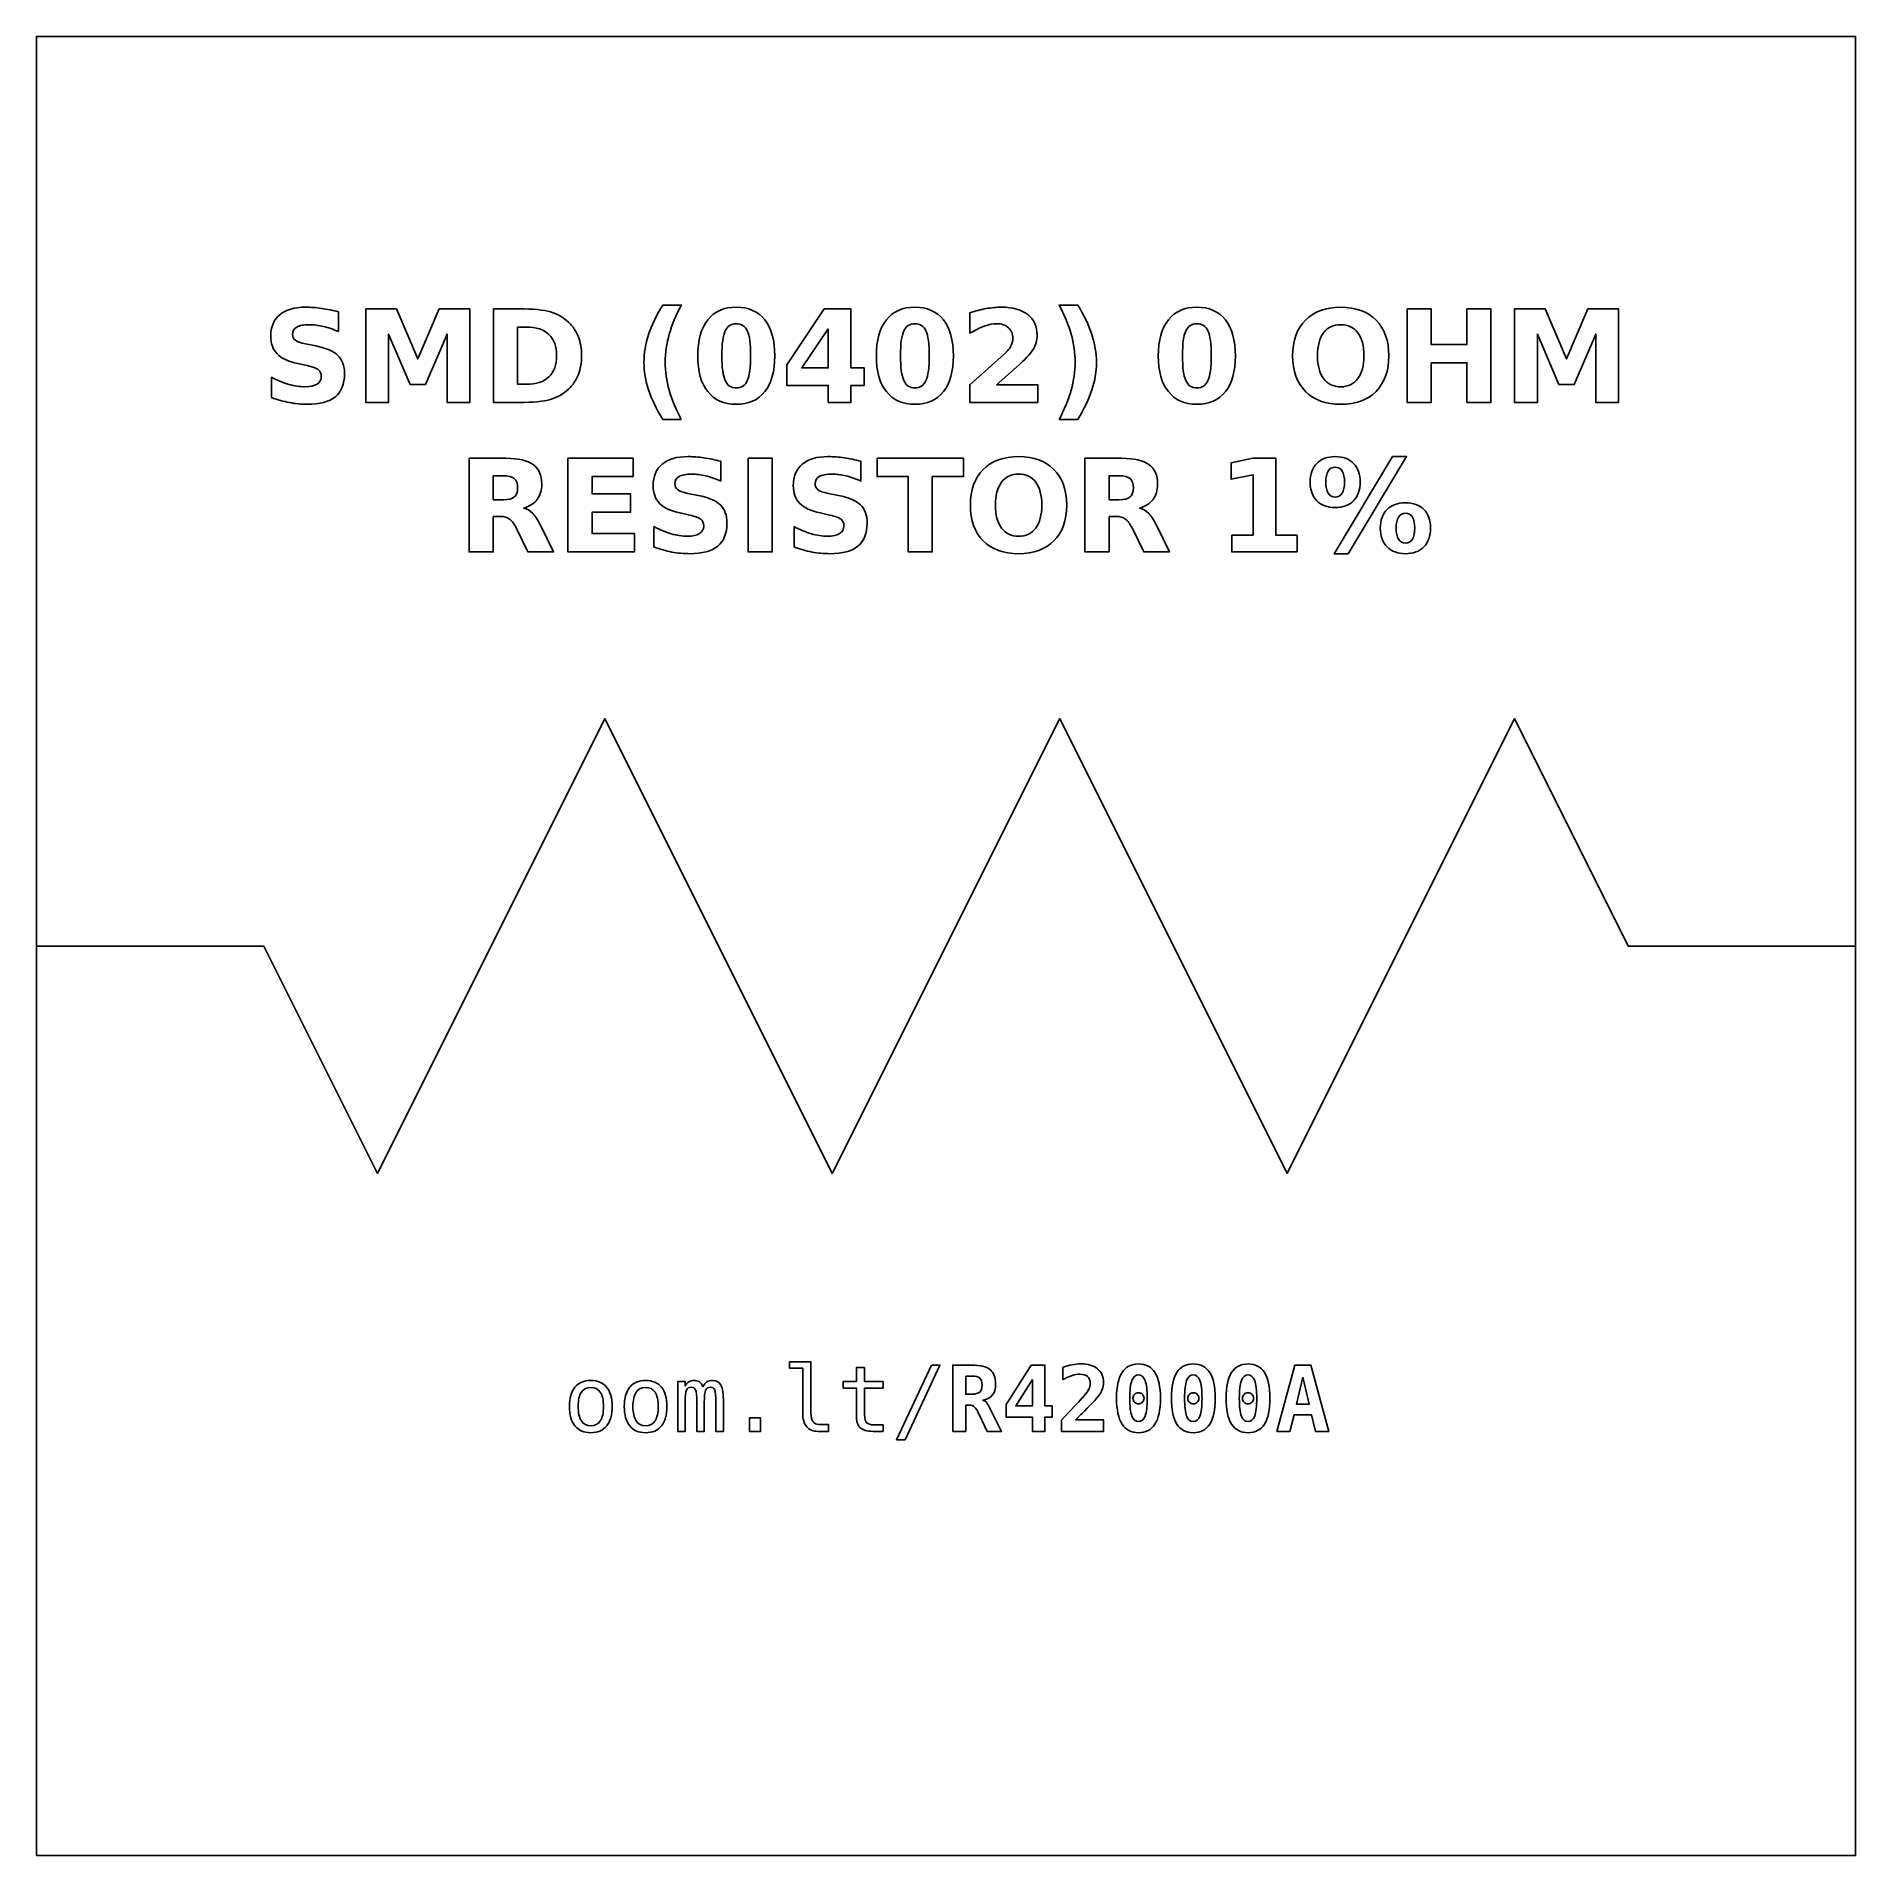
# Model space of a CAD drawing. Extents: x -115 to -95, y -158.5 to -138.5.
import ezdxf

# ---------------------------------------------------------------- set-up
doc = ezdxf.new("R2010")
doc.units = 0
doc.header["$MEASUREMENT"] = 0
doc.layers.add('LAYER_1', color=7, linetype='CONTINUOUS')

msp = doc.modelspace()

# ---------------------------------------------------------------- linework, layer by layer
at = {"layer": 'LAYER_1', "color": 7}
msp.add_lwpolyline([(-115, -158.5), (-95, -158.5), (-95, -138.5), (-115, -138.5), (-115, -158.5)], close=True, dxfattribs=at)
at = {"layer": 'LAYER_1'}
for points, knots in [([(-111.6794, -141.5284), (-111.6794, -141.5284), (-111.6794, -141.7459), (-111.6794, -141.7459), (-111.6794, -141.7459), (-111.7359, -141.7207), (-111.7911, -141.7017), (-111.8447, -141.6888), (-111.8447, -141.6888), (-111.8986, -141.6758), (-111.9494, -141.6695), (-111.9971, -141.6695), (-111.9971, -141.6695), (-112.0604, -141.6695), (-112.1074, -141.6782), (-112.1378, -141.6956), (-112.1378, -141.6956), (-112.1681, -141.7132), (-112.1832, -141.7403), (-112.1832, -141.777), (-112.1832, -141.777), (-112.1832, -141.8045), (-112.1731, -141.8261), (-112.1526, -141.8414), (-112.1526, -141.8414), (-112.1321, -141.8567), (-112.095, -141.8701), (-112.0411, -141.8811), (-112.0411, -141.8811), (-112.0411, -141.8811), (-111.9282, -141.9037), (-111.9282, -141.9037), (-111.9282, -141.9037), (-111.8137, -141.9268), (-111.7326, -141.9616), (-111.6844, -142.0086), (-111.6844, -142.0086), (-111.6361, -142.0554), (-111.6119, -142.122), (-111.6119, -142.2083), (-111.6119, -142.2083), (-111.6119, -142.3219), (-111.6455, -142.4063), (-111.7128, -142.4616), (-111.7128, -142.4616), (-111.7801, -142.5168), (-111.8828, -142.5446), (-112.0211, -142.5446), (-112.0211, -142.5446), (-112.0865, -142.5446), (-112.1519, -142.5385), (-112.2175, -142.526), (-112.2175, -142.526), (-112.2831, -142.5135), (-112.349, -142.4952), (-112.4146, -142.471), (-112.4146, -142.471), (-112.4146, -142.471), (-112.4146, -142.2471), (-112.4146, -142.2471), (-112.4146, -142.2471), (-112.349, -142.2819), (-112.2855, -142.3082), (-112.2241, -142.3259), (-112.2241, -142.3259), (-112.1627, -142.3435), (-112.1037, -142.3524), (-112.0468, -142.3524), (-112.0468, -142.3524), (-111.9889, -142.3524), (-111.9445, -142.3428), (-111.9137, -142.3235), (-111.9137, -142.3235), (-111.8828, -142.3042), (-111.8676, -142.2767), (-111.8676, -142.2407), (-111.8676, -142.2407), (-111.8676, -142.2087), (-111.8779, -142.1838), (-111.8988, -142.1664), (-111.8988, -142.1664), (-111.9198, -142.149), (-111.9614, -142.1333), (-112.024, -142.1196), (-112.024, -142.1196), (-112.024, -142.1196), (-112.1267, -142.0968), (-112.1267, -142.0968), (-112.1267, -142.0968), (-112.2295, -142.0747), (-112.3048, -142.0397), (-112.3523, -141.9914), (-112.3523, -141.9914), (-112.3998, -141.9432), (-112.4235, -141.8781), (-112.4235, -141.7965), (-112.4235, -141.7965), (-112.4235, -141.6939), (-112.3904, -141.6151), (-112.3243, -141.5601), (-112.3243, -141.5601), (-112.2582, -141.5048), (-112.1632, -141.4773), (-112.039, -141.4773), (-112.039, -141.4773), (-111.9826, -141.4773), (-111.9245, -141.4816), (-111.8647, -141.49), (-111.8647, -141.49), (-111.805, -141.4985), (-111.7432, -141.5112), (-111.6794, -141.5284)], [0, 0, 0, 0, 0.0357143, 0.0357143, 0.0357143, 0.0357143, 0.0714286, 0.0714286, 0.0714286, 0.0714286, 0.1071429, 0.1071429, 0.1071429, 0.1071429, 0.1428571, 0.1428571, 0.1428571, 0.1428571, 0.1785714, 0.1785714, 0.1785714, 0.1785714, 0.2142857, 0.2142857, 0.2142857, 0.2142857, 0.25, 0.25, 0.25, 0.25, 0.2857143, 0.2857143, 0.2857143, 0.2857143, 0.3214286, 0.3214286, 0.3214286, 0.3214286, 0.3571429, 0.3571429, 0.3571429, 0.3571429, 0.3928571, 0.3928571, 0.3928571, 0.3928571, 0.4285714, 0.4285714, 0.4285714, 0.4285714, 0.4642857, 0.4642857, 0.4642857, 0.4642857, 0.5, 0.5, 0.5, 0.5, 0.5357143, 0.5357143, 0.5357143, 0.5357143, 0.5714286, 0.5714286, 0.5714286, 0.5714286, 0.6071429, 0.6071429, 0.6071429, 0.6071429, 0.6428571, 0.6428571, 0.6428571, 0.6428571, 0.6785714, 0.6785714, 0.6785714, 0.6785714, 0.7142857, 0.7142857, 0.7142857, 0.7142857, 0.75, 0.75, 0.75, 0.75, 0.7857143, 0.7857143, 0.7857143, 0.7857143, 0.8214286, 0.8214286, 0.8214286, 0.8214286, 0.8571429, 0.8571429, 0.8571429, 0.8571429, 0.8928571, 0.8928571, 0.8928571, 0.8928571, 0.9285714, 0.9285714, 0.9285714, 0.9285714, 0.9642857, 0.9642857, 0.9642857, 0.9642857, 1, 1, 1, 1]), ([(-111.3791, -141.4959), (-111.3791, -141.4959), (-111.0416, -141.4959), (-111.0416, -141.4959), (-111.0416, -141.4959), (-111.0416, -141.4959), (-110.8071, -142.0465), (-110.8071, -142.0465), (-110.8071, -142.0465), (-110.8071, -142.0465), (-110.5715, -141.4959), (-110.5715, -141.4959), (-110.5715, -141.4959), (-110.5715, -141.4959), (-110.2347, -141.4959), (-110.2347, -141.4959), (-110.2347, -141.4959), (-110.2347, -141.4959), (-110.2347, -142.5246), (-110.2347, -142.5246), (-110.2347, -142.5246), (-110.2347, -142.5246), (-110.4854, -142.5246), (-110.4854, -142.5246), (-110.4854, -142.5246), (-110.4854, -142.5246), (-110.4854, -141.7722), (-110.4854, -141.7722), (-110.4854, -141.7722), (-110.4854, -141.7722), (-110.7225, -142.3268), (-110.7225, -142.3268), (-110.7225, -142.3268), (-110.7225, -142.3268), (-110.8906, -142.3268), (-110.8906, -142.3268), (-110.8906, -142.3268), (-110.8906, -142.3268), (-111.1277, -141.7722), (-111.1277, -141.7722), (-111.1277, -141.7722), (-111.1277, -141.7722), (-111.1277, -142.5246), (-111.1277, -142.5246), (-111.1277, -142.5246), (-111.1277, -142.5246), (-111.3791, -142.5246), (-111.3791, -142.5246), (-111.3791, -142.5246), (-111.3791, -142.5246), (-111.3791, -141.4959), (-111.3791, -141.4959)], [0, 0, 0, 0, 0.0769231, 0.0769231, 0.0769231, 0.0769231, 0.1538462, 0.1538462, 0.1538462, 0.1538462, 0.2307692, 0.2307692, 0.2307692, 0.2307692, 0.3076923, 0.3076923, 0.3076923, 0.3076923, 0.3846154, 0.3846154, 0.3846154, 0.3846154, 0.4615385, 0.4615385, 0.4615385, 0.4615385, 0.5384615, 0.5384615, 0.5384615, 0.5384615, 0.6153846, 0.6153846, 0.6153846, 0.6153846, 0.6923077, 0.6923077, 0.6923077, 0.6923077, 0.7692308, 0.7692308, 0.7692308, 0.7692308, 0.8461538, 0.8461538, 0.8461538, 0.8461538, 0.9230769, 0.9230769, 0.9230769, 0.9230769, 1, 1, 1, 1]), ([(-109.9748, -141.4959), (-109.9748, -141.4959), (-109.6949, -141.4959), (-109.6949, -141.4959), (-109.6949, -141.4959), (-109.5388, -141.4959), (-109.4226, -141.507), (-109.3462, -141.5293), (-109.3462, -141.5293), (-109.2697, -141.5516), (-109.2041, -141.5893), (-109.1493, -141.6427), (-109.1493, -141.6427), (-109.1011, -141.689), (-109.0654, -141.7426), (-109.0418, -141.8033), (-109.0418, -141.8033), (-109.0186, -141.8637), (-109.0068, -141.9324), (-109.0068, -142.0093), (-109.0068, -142.0093), (-109.0068, -142.0869), (-109.0186, -142.1561), (-109.0418, -142.217), (-109.0418, -142.217), (-109.0654, -142.2779), (-109.1011, -142.3315), (-109.1493, -142.3778), (-109.1493, -142.3778), (-109.2046, -142.4312), (-109.2707, -142.4689), (-109.3478, -142.4912), (-109.3478, -142.4912), (-109.425, -142.5135), (-109.5407, -142.5246), (-109.6949, -142.5246), (-109.6949, -142.5246), (-109.6949, -142.5246), (-109.9748, -142.5246), (-109.9748, -142.5246), (-109.9748, -142.5246), (-109.9748, -142.5246), (-109.9748, -141.4959), (-109.9748, -141.4959)], [0, 0, 0, 0, 0.0909091, 0.0909091, 0.0909091, 0.0909091, 0.1818182, 0.1818182, 0.1818182, 0.1818182, 0.2727273, 0.2727273, 0.2727273, 0.2727273, 0.3636364, 0.3636364, 0.3636364, 0.3636364, 0.4545455, 0.4545455, 0.4545455, 0.4545455, 0.5454545, 0.5454545, 0.5454545, 0.5454545, 0.6363636, 0.6363636, 0.6363636, 0.6363636, 0.7272727, 0.7272727, 0.7272727, 0.7272727, 0.8181818, 0.8181818, 0.8181818, 0.8181818, 0.9090909, 0.9090909, 0.9090909, 0.9090909, 1, 1, 1, 1]), ([(-107.9099, -142.7106), (-107.9099, -142.7106), (-108.1145, -142.7106), (-108.1145, -142.7106), (-108.1145, -142.7106), (-108.1848, -142.5973), (-108.2368, -142.4893), (-108.2702, -142.387), (-108.2702, -142.387), (-108.3038, -142.2849), (-108.3205, -142.1836), (-108.3205, -142.0829), (-108.3205, -142.0829), (-108.3205, -141.9823), (-108.3036, -141.8804), (-108.27, -141.7774), (-108.27, -141.7774), (-108.2361, -141.6742), (-108.1844, -141.5665), (-108.1145, -141.4538), (-108.1145, -141.4538), (-108.1145, -141.4538), (-107.9099, -141.4538), (-107.9099, -141.4538), (-107.9099, -141.4538), (-107.9687, -141.5627), (-108.0127, -141.6692), (-108.0421, -141.7732), (-108.0421, -141.7732), (-108.0715, -141.8771), (-108.0863, -141.9799), (-108.0863, -142.0815), (-108.0863, -142.0815), (-108.0863, -142.1831), (-108.0717, -142.2859), (-108.0426, -142.3903), (-108.0426, -142.3903), (-108.0134, -142.4945), (-107.9692, -142.6013), (-107.9099, -142.7106)], [0, 0, 0, 0, 0.1, 0.1, 0.1, 0.1, 0.2, 0.2, 0.2, 0.2, 0.3, 0.3, 0.3, 0.3, 0.4, 0.4, 0.4, 0.4, 0.5, 0.5, 0.5, 0.5, 0.6, 0.6, 0.6, 0.6, 0.7, 0.7, 0.7, 0.7, 0.8, 0.8, 0.8, 0.8, 0.9, 0.9, 0.9, 0.9, 1, 1, 1, 1]), ([(-106.8826, -142.0112), (-106.8826, -142.1817), (-106.9193, -142.3132), (-106.9929, -142.4058), (-106.9929, -142.4058), (-107.0663, -142.4983), (-107.1707, -142.5446), (-107.3057, -142.5446), (-107.3057, -142.5446), (-107.4412, -142.5446), (-107.5458, -142.4983), (-107.6192, -142.4058), (-107.6192, -142.4058), (-107.6928, -142.3132), (-107.7295, -142.1817), (-107.7295, -142.0112), (-107.7295, -142.0112), (-107.7295, -141.8405), (-107.6928, -141.7087), (-107.6192, -141.6161), (-107.6192, -141.6161), (-107.5458, -141.5237), (-107.4412, -141.4773), (-107.3057, -141.4773), (-107.3057, -141.4773), (-107.1707, -141.4773), (-107.0663, -141.5237), (-106.9929, -141.6161), (-106.9929, -141.6161), (-106.9193, -141.7087), (-106.8826, -141.8405), (-106.8826, -142.0112)], [0, 0, 0, 0, 0.125, 0.125, 0.125, 0.125, 0.25, 0.25, 0.25, 0.25, 0.375, 0.375, 0.375, 0.375, 0.5, 0.5, 0.5, 0.5, 0.625, 0.625, 0.625, 0.625, 0.75, 0.75, 0.75, 0.75, 0.875, 0.875, 0.875, 0.875, 1, 1, 1, 1]), ([(-106.3396, -141.4959), (-106.3396, -141.4959), (-106.0446, -141.4959), (-106.0446, -141.4959), (-106.0446, -141.4959), (-106.0446, -141.4959), (-106.0446, -142.145), (-106.0446, -142.145), (-106.0446, -142.145), (-106.0446, -142.145), (-105.8979, -142.145), (-105.8979, -142.145), (-105.8979, -142.145), (-105.8979, -142.145), (-105.8979, -142.3372), (-105.8979, -142.3372), (-105.8979, -142.3372), (-105.8979, -142.3372), (-106.0446, -142.3372), (-106.0446, -142.3372), (-106.0446, -142.3372), (-106.0446, -142.3372), (-106.0446, -142.5246), (-106.0446, -142.5246), (-106.0446, -142.5246), (-106.0446, -142.5246), (-106.2953, -142.5246), (-106.2953, -142.5246), (-106.2953, -142.5246), (-106.2953, -142.5246), (-106.2953, -142.3372), (-106.2953, -142.3372), (-106.2953, -142.3372), (-106.2953, -142.3372), (-106.7516, -142.3372), (-106.7516, -142.3372), (-106.7516, -142.3372), (-106.7516, -142.3372), (-106.7516, -142.1097), (-106.7516, -142.1097), (-106.7516, -142.1097), (-106.7516, -142.1097), (-106.3396, -141.4959), (-106.3396, -141.4959)], [0, 0, 0, 0, 0.0909091, 0.0909091, 0.0909091, 0.0909091, 0.1818182, 0.1818182, 0.1818182, 0.1818182, 0.2727273, 0.2727273, 0.2727273, 0.2727273, 0.3636364, 0.3636364, 0.3636364, 0.3636364, 0.4545455, 0.4545455, 0.4545455, 0.4545455, 0.5454545, 0.5454545, 0.5454545, 0.5454545, 0.6363636, 0.6363636, 0.6363636, 0.6363636, 0.7272727, 0.7272727, 0.7272727, 0.7272727, 0.8181818, 0.8181818, 0.8181818, 0.8181818, 0.9090909, 0.9090909, 0.9090909, 0.9090909, 1, 1, 1, 1]), ([(-104.9188, -142.0112), (-104.9188, -142.1817), (-104.9555, -142.3132), (-105.0291, -142.4058), (-105.0291, -142.4058), (-105.1025, -142.4983), (-105.2069, -142.5446), (-105.3419, -142.5446), (-105.3419, -142.5446), (-105.4774, -142.5446), (-105.582, -142.4983), (-105.6554, -142.4058), (-105.6554, -142.4058), (-105.729, -142.3132), (-105.7657, -142.1817), (-105.7657, -142.0112), (-105.7657, -142.0112), (-105.7657, -141.8405), (-105.729, -141.7087), (-105.6554, -141.6161), (-105.6554, -141.6161), (-105.582, -141.5237), (-105.4774, -141.4773), (-105.3419, -141.4773), (-105.3419, -141.4773), (-105.2069, -141.4773), (-105.1025, -141.5237), (-105.0291, -141.6161), (-105.0291, -141.6161), (-104.9555, -141.7087), (-104.9188, -141.8405), (-104.9188, -142.0112)], [0, 0, 0, 0, 0.125, 0.125, 0.125, 0.125, 0.25, 0.25, 0.25, 0.25, 0.375, 0.375, 0.375, 0.375, 0.5, 0.5, 0.5, 0.5, 0.625, 0.625, 0.625, 0.625, 0.75, 0.75, 0.75, 0.75, 0.875, 0.875, 0.875, 0.875, 1, 1, 1, 1]), ([(-104.4447, -142.3296), (-104.4447, -142.3296), (-103.9919, -142.3296), (-103.9919, -142.3296), (-103.9919, -142.3296), (-103.9919, -142.3296), (-103.9919, -142.5246), (-103.9919, -142.5246), (-103.9919, -142.5246), (-103.9919, -142.5246), (-104.7396, -142.5246), (-104.7396, -142.5246), (-104.7396, -142.5246), (-104.7396, -142.5246), (-104.7396, -142.3296), (-104.7396, -142.3296), (-104.7396, -142.3296), (-104.7396, -142.3296), (-104.364, -141.9983), (-104.364, -141.9983), (-104.364, -141.9983), (-104.3304, -141.9679), (-104.3057, -141.9383), (-104.2897, -141.9094), (-104.2897, -141.9094), (-104.2735, -141.8804), (-104.2655, -141.8503), (-104.2655, -141.819), (-104.2655, -141.819), (-104.2655, -141.7708), (-104.2817, -141.732), (-104.3141, -141.7026), (-104.3141, -141.7026), (-104.3464, -141.6732), (-104.3894, -141.6587), (-104.4433, -141.6587), (-104.4433, -141.6587), (-104.4846, -141.6587), (-104.5298, -141.6676), (-104.579, -141.6852), (-104.579, -141.6852), (-104.6281, -141.7029), (-104.6808, -141.7292), (-104.7368, -141.764), (-104.7368, -141.764), (-104.7368, -141.764), (-104.7368, -141.538), (-104.7368, -141.538), (-104.7368, -141.538), (-104.677, -141.5183), (-104.618, -141.5032), (-104.5597, -141.4929), (-104.5597, -141.4929), (-104.5013, -141.4825), (-104.4442, -141.4773), (-104.388, -141.4773), (-104.388, -141.4773), (-104.265, -141.4773), (-104.1693, -141.5044), (-104.1011, -141.5587), (-104.1011, -141.5587), (-104.0329, -141.6128), (-103.9988, -141.6883), (-103.9988, -141.7854), (-103.9988, -141.7854), (-103.9988, -141.8414), (-104.0133, -141.8936), (-104.0423, -141.9421), (-104.0423, -141.9421), (-104.0712, -141.9905), (-104.1321, -142.0554), (-104.2248, -142.1368), (-104.2248, -142.1368), (-104.2248, -142.1368), (-104.4447, -142.3296), (-104.4447, -142.3296)], [0, 0, 0, 0, 0.0526316, 0.0526316, 0.0526316, 0.0526316, 0.1052632, 0.1052632, 0.1052632, 0.1052632, 0.1578947, 0.1578947, 0.1578947, 0.1578947, 0.2105263, 0.2105263, 0.2105263, 0.2105263, 0.2631579, 0.2631579, 0.2631579, 0.2631579, 0.3157895, 0.3157895, 0.3157895, 0.3157895, 0.3684211, 0.3684211, 0.3684211, 0.3684211, 0.4210526, 0.4210526, 0.4210526, 0.4210526, 0.4736842, 0.4736842, 0.4736842, 0.4736842, 0.5263158, 0.5263158, 0.5263158, 0.5263158, 0.5789474, 0.5789474, 0.5789474, 0.5789474, 0.6315789, 0.6315789, 0.6315789, 0.6315789, 0.6842105, 0.6842105, 0.6842105, 0.6842105, 0.7368421, 0.7368421, 0.7368421, 0.7368421, 0.7894737, 0.7894737, 0.7894737, 0.7894737, 0.8421053, 0.8421053, 0.8421053, 0.8421053, 0.8947368, 0.8947368, 0.8947368, 0.8947368, 0.9473684, 0.9473684, 0.9473684, 0.9473684, 1, 1, 1, 1]), ([(-103.7565, -142.7106), (-103.6977, -142.6013), (-103.6535, -142.4945), (-103.6241, -142.3903), (-103.6241, -142.3903), (-103.5947, -142.2859), (-103.5801, -142.1831), (-103.5801, -142.0815), (-103.5801, -142.0815), (-103.5801, -141.9799), (-103.5947, -141.8771), (-103.6241, -141.7732), (-103.6241, -141.7732), (-103.6535, -141.6692), (-103.6977, -141.5627), (-103.7565, -141.4538), (-103.7565, -141.4538), (-103.7565, -141.4538), (-103.5519, -141.4538), (-103.5519, -141.4538), (-103.5519, -141.4538), (-103.4821, -141.5665), (-103.4303, -141.6742), (-103.3964, -141.7774), (-103.3964, -141.7774), (-103.3628, -141.8804), (-103.3459, -141.9823), (-103.3459, -142.0829), (-103.3459, -142.0829), (-103.3459, -142.1836), (-103.3626, -142.2849), (-103.3962, -142.387), (-103.3962, -142.387), (-103.4296, -142.4893), (-103.4816, -142.5973), (-103.5519, -142.7106), (-103.5519, -142.7106), (-103.5519, -142.7106), (-103.7565, -142.7106), (-103.7565, -142.7106)], [0, 0, 0, 0, 0.1, 0.1, 0.1, 0.1, 0.2, 0.2, 0.2, 0.2, 0.3, 0.3, 0.3, 0.3, 0.4, 0.4, 0.4, 0.4, 0.5, 0.5, 0.5, 0.5, 0.6, 0.6, 0.6, 0.6, 0.7, 0.7, 0.7, 0.7, 0.8, 0.8, 0.8, 0.8, 0.9, 0.9, 0.9, 0.9, 1, 1, 1, 1]), ([(-101.8188, -142.0112), (-101.8188, -142.1817), (-101.8555, -142.3132), (-101.9291, -142.4058), (-101.9291, -142.4058), (-102.0025, -142.4983), (-102.1069, -142.5446), (-102.2419, -142.5446), (-102.2419, -142.5446), (-102.3774, -142.5446), (-102.482, -142.4983), (-102.5554, -142.4058), (-102.5554, -142.4058), (-102.629, -142.3132), (-102.6657, -142.1817), (-102.6657, -142.0112), (-102.6657, -142.0112), (-102.6657, -141.8405), (-102.629, -141.7087), (-102.5554, -141.6161), (-102.5554, -141.6161), (-102.482, -141.5237), (-102.3774, -141.4773), (-102.2419, -141.4773), (-102.2419, -141.4773), (-102.1069, -141.4773), (-102.0025, -141.5237), (-101.9291, -141.6161), (-101.9291, -141.6161), (-101.8555, -141.7087), (-101.8188, -141.8405), (-101.8188, -142.0112)], [0, 0, 0, 0, 0.125, 0.125, 0.125, 0.125, 0.25, 0.25, 0.25, 0.25, 0.375, 0.375, 0.375, 0.375, 0.5, 0.5, 0.5, 0.5, 0.625, 0.625, 0.625, 0.625, 0.75, 0.75, 0.75, 0.75, 0.875, 0.875, 0.875, 0.875, 1, 1, 1, 1]), ([(-100.6605, -141.4773), (-100.4952, -141.4773), (-100.3656, -141.5246), (-100.272, -141.6194), (-100.272, -141.6194), (-100.1782, -141.7139), (-100.1314, -141.8444), (-100.1314, -142.0112), (-100.1314, -142.0112), (-100.1314, -142.1775), (-100.1782, -142.308), (-100.272, -142.4025), (-100.272, -142.4025), (-100.3656, -142.4973), (-100.4952, -142.5446), (-100.6605, -142.5446), (-100.6605, -142.5446), (-100.8254, -142.5446), (-100.9547, -142.4973), (-101.0488, -142.4025), (-101.0488, -142.4025), (-101.1426, -142.308), (-101.1897, -142.1775), (-101.1897, -142.0112), (-101.1897, -142.0112), (-101.1897, -141.8444), (-101.1426, -141.7139), (-101.0488, -141.6194), (-101.0488, -141.6194), (-100.9547, -141.5246), (-100.8254, -141.4773), (-100.6605, -141.4773)], [0, 0, 0, 0, 0.125, 0.125, 0.125, 0.125, 0.25, 0.25, 0.25, 0.25, 0.375, 0.375, 0.375, 0.375, 0.5, 0.5, 0.5, 0.5, 0.625, 0.625, 0.625, 0.625, 0.75, 0.75, 0.75, 0.75, 0.875, 0.875, 0.875, 0.875, 1, 1, 1, 1]), ([(-99.9307, -141.4959), (-99.9307, -141.4959), (-99.6654, -141.4959), (-99.6654, -141.4959), (-99.6654, -141.4959), (-99.6654, -141.4959), (-99.6654, -141.888), (-99.6654, -141.888), (-99.6654, -141.888), (-99.6654, -141.888), (-99.2741, -141.888), (-99.2741, -141.888), (-99.2741, -141.888), (-99.2741, -141.888), (-99.2741, -141.4959), (-99.2741, -141.4959), (-99.2741, -141.4959), (-99.2741, -141.4959), (-99.0088, -141.4959), (-99.0088, -141.4959), (-99.0088, -141.4959), (-99.0088, -141.4959), (-99.0088, -142.5246), (-99.0088, -142.5246), (-99.0088, -142.5246), (-99.0088, -142.5246), (-99.2741, -142.5246), (-99.2741, -142.5246), (-99.2741, -142.5246), (-99.2741, -142.5246), (-99.2741, -142.0886), (-99.2741, -142.0886), (-99.2741, -142.0886), (-99.2741, -142.0886), (-99.6654, -142.0886), (-99.6654, -142.0886), (-99.6654, -142.0886), (-99.6654, -142.0886), (-99.6654, -142.5246), (-99.6654, -142.5246), (-99.6654, -142.5246), (-99.6654, -142.5246), (-99.9307, -142.5246), (-99.9307, -142.5246), (-99.9307, -142.5246), (-99.9307, -142.5246), (-99.9307, -141.4959), (-99.9307, -141.4959)], [0, 0, 0, 0, 0.0833333, 0.0833333, 0.0833333, 0.0833333, 0.1666667, 0.1666667, 0.1666667, 0.1666667, 0.25, 0.25, 0.25, 0.25, 0.3333333, 0.3333333, 0.3333333, 0.3333333, 0.4166667, 0.4166667, 0.4166667, 0.4166667, 0.5, 0.5, 0.5, 0.5, 0.5833333, 0.5833333, 0.5833333, 0.5833333, 0.6666667, 0.6666667, 0.6666667, 0.6666667, 0.75, 0.75, 0.75, 0.75, 0.8333333, 0.8333333, 0.8333333, 0.8333333, 0.9166667, 0.9166667, 0.9166667, 0.9166667, 1, 1, 1, 1]), ([(-98.7498, -141.4959), (-98.7498, -141.4959), (-98.4123, -141.4959), (-98.4123, -141.4959), (-98.4123, -141.4959), (-98.4123, -141.4959), (-98.1778, -142.0465), (-98.1778, -142.0465), (-98.1778, -142.0465), (-98.1778, -142.0465), (-97.9422, -141.4959), (-97.9422, -141.4959), (-97.9422, -141.4959), (-97.9422, -141.4959), (-97.6054, -141.4959), (-97.6054, -141.4959), (-97.6054, -141.4959), (-97.6054, -141.4959), (-97.6054, -142.5246), (-97.6054, -142.5246), (-97.6054, -142.5246), (-97.6054, -142.5246), (-97.8561, -142.5246), (-97.8561, -142.5246), (-97.8561, -142.5246), (-97.8561, -142.5246), (-97.8561, -141.7722), (-97.8561, -141.7722), (-97.8561, -141.7722), (-97.8561, -141.7722), (-98.0932, -142.3268), (-98.0932, -142.3268), (-98.0932, -142.3268), (-98.0932, -142.3268), (-98.2613, -142.3268), (-98.2613, -142.3268), (-98.2613, -142.3268), (-98.2613, -142.3268), (-98.4984, -141.7722), (-98.4984, -141.7722), (-98.4984, -141.7722), (-98.4984, -141.7722), (-98.4984, -142.5246), (-98.4984, -142.5246), (-98.4984, -142.5246), (-98.4984, -142.5246), (-98.7498, -142.5246), (-98.7498, -142.5246), (-98.7498, -142.5246), (-98.7498, -142.5246), (-98.7498, -141.4959), (-98.7498, -141.4959)], [0, 0, 0, 0, 0.0769231, 0.0769231, 0.0769231, 0.0769231, 0.1538462, 0.1538462, 0.1538462, 0.1538462, 0.2307692, 0.2307692, 0.2307692, 0.2307692, 0.3076923, 0.3076923, 0.3076923, 0.3076923, 0.3846154, 0.3846154, 0.3846154, 0.3846154, 0.4615385, 0.4615385, 0.4615385, 0.4615385, 0.5384615, 0.5384615, 0.5384615, 0.5384615, 0.6153846, 0.6153846, 0.6153846, 0.6153846, 0.6923077, 0.6923077, 0.6923077, 0.6923077, 0.7692308, 0.7692308, 0.7692308, 0.7692308, 0.8461538, 0.8461538, 0.8461538, 0.8461538, 0.9230769, 0.9230769, 0.9230769, 0.9230769, 1, 1, 1, 1]), ([(-109.7095, -141.6965), (-109.7095, -141.6965), (-109.7095, -142.324), (-109.7095, -142.324), (-109.7095, -142.324), (-109.7095, -142.324), (-109.6145, -142.324), (-109.6145, -142.324), (-109.6145, -142.324), (-109.5061, -142.324), (-109.4233, -142.2972), (-109.3662, -142.2433), (-109.3662, -142.2433), (-109.309, -142.1897), (-109.2803, -142.1116), (-109.2803, -142.0093), (-109.2803, -142.0093), (-109.2803, -141.9072), (-109.3088, -141.8296), (-109.3657, -141.7765), (-109.3657, -141.7765), (-109.4226, -141.7231), (-109.5056, -141.6965), (-109.6145, -141.6965), (-109.6145, -141.6965), (-109.6145, -141.6965), (-109.7095, -141.6965), (-109.7095, -141.6965)], [0, 0, 0, 0, 0.1428571, 0.1428571, 0.1428571, 0.1428571, 0.2857143, 0.2857143, 0.2857143, 0.2857143, 0.4285714, 0.4285714, 0.4285714, 0.4285714, 0.5714286, 0.5714286, 0.5714286, 0.5714286, 0.7142857, 0.7142857, 0.7142857, 0.7142857, 0.8571429, 0.8571429, 0.8571429, 0.8571429, 1, 1, 1, 1]), ([(-107.1479, -142.0093), (-107.1479, -141.8807), (-107.1599, -141.7901), (-107.1841, -141.7374), (-107.1841, -141.7374), (-107.2081, -141.685), (-107.2488, -141.6587), (-107.3057, -141.6587), (-107.3057, -141.6587), (-107.3626, -141.6587), (-107.4033, -141.685), (-107.4278, -141.7374), (-107.4278, -141.7374), (-107.452, -141.7901), (-107.4642, -141.8807), (-107.4642, -142.0093), (-107.4642, -142.0093), (-107.4642, -142.1391), (-107.452, -142.2309), (-107.4278, -142.284), (-107.4278, -142.284), (-107.4033, -142.3374), (-107.3626, -142.364), (-107.3057, -142.364), (-107.3057, -142.364), (-107.2493, -142.364), (-107.2088, -142.3374), (-107.1843, -142.284), (-107.1843, -142.284), (-107.1601, -142.2309), (-107.1479, -142.1391), (-107.1479, -142.0093)], [0, 0, 0, 0, 0.125, 0.125, 0.125, 0.125, 0.25, 0.25, 0.25, 0.25, 0.375, 0.375, 0.375, 0.375, 0.5, 0.5, 0.5, 0.5, 0.625, 0.625, 0.625, 0.625, 0.75, 0.75, 0.75, 0.75, 0.875, 0.875, 0.875, 0.875, 1, 1, 1, 1]), ([(-106.2953, -141.7144), (-106.2953, -141.7144), (-106.5863, -142.145), (-106.5863, -142.145), (-106.5863, -142.145), (-106.5863, -142.145), (-106.2953, -142.145), (-106.2953, -142.145), (-106.2953, -142.145), (-106.2953, -142.145), (-106.2953, -141.7144), (-106.2953, -141.7144)], [0, 0, 0, 0, 0.3333333, 0.3333333, 0.3333333, 0.3333333, 0.6666667, 0.6666667, 0.6666667, 0.6666667, 1, 1, 1, 1]), ([(-105.1841, -142.0093), (-105.1841, -141.8807), (-105.1961, -141.7901), (-105.2203, -141.7374), (-105.2203, -141.7374), (-105.2443, -141.685), (-105.285, -141.6587), (-105.3419, -141.6587), (-105.3419, -141.6587), (-105.3988, -141.6587), (-105.4395, -141.685), (-105.464, -141.7374), (-105.464, -141.7374), (-105.4882, -141.7901), (-105.5004, -141.8807), (-105.5004, -142.0093), (-105.5004, -142.0093), (-105.5004, -142.1391), (-105.4882, -142.2309), (-105.464, -142.284), (-105.464, -142.284), (-105.4395, -142.3374), (-105.3988, -142.364), (-105.3419, -142.364), (-105.3419, -142.364), (-105.2855, -142.364), (-105.245, -142.3374), (-105.2205, -142.284), (-105.2205, -142.284), (-105.1963, -142.2309), (-105.1841, -142.1391), (-105.1841, -142.0093)], [0, 0, 0, 0, 0.125, 0.125, 0.125, 0.125, 0.25, 0.25, 0.25, 0.25, 0.375, 0.375, 0.375, 0.375, 0.5, 0.5, 0.5, 0.5, 0.625, 0.625, 0.625, 0.625, 0.75, 0.75, 0.75, 0.75, 0.875, 0.875, 0.875, 0.875, 1, 1, 1, 1]), ([(-102.0841, -142.0093), (-102.0841, -141.8807), (-102.0961, -141.7901), (-102.1203, -141.7374), (-102.1203, -141.7374), (-102.1443, -141.685), (-102.185, -141.6587), (-102.2419, -141.6587), (-102.2419, -141.6587), (-102.2988, -141.6587), (-102.3395, -141.685), (-102.364, -141.7374), (-102.364, -141.7374), (-102.3882, -141.7901), (-102.4004, -141.8807), (-102.4004, -142.0093), (-102.4004, -142.0093), (-102.4004, -142.1391), (-102.3882, -142.2309), (-102.364, -142.284), (-102.364, -142.284), (-102.3395, -142.3374), (-102.2988, -142.364), (-102.2419, -142.364), (-102.2419, -142.364), (-102.1855, -142.364), (-102.145, -142.3374), (-102.1205, -142.284), (-102.1205, -142.284), (-102.0963, -142.2309), (-102.0841, -142.1391), (-102.0841, -142.0093)], [0, 0, 0, 0, 0.125, 0.125, 0.125, 0.125, 0.25, 0.25, 0.25, 0.25, 0.375, 0.375, 0.375, 0.375, 0.5, 0.5, 0.5, 0.5, 0.625, 0.625, 0.625, 0.625, 0.75, 0.75, 0.75, 0.75, 0.875, 0.875, 0.875, 0.875, 1, 1, 1, 1]), ([(-100.6605, -141.6695), (-100.7414, -141.6695), (-100.804, -141.6993), (-100.8487, -141.7591), (-100.8487, -141.7591), (-100.8931, -141.8188), (-100.9155, -141.9028), (-100.9155, -142.0112), (-100.9155, -142.0112), (-100.9155, -142.1194), (-100.8931, -142.2031), (-100.8487, -142.2628), (-100.8487, -142.2628), (-100.804, -142.3226), (-100.7414, -142.3524), (-100.6605, -142.3524), (-100.6605, -142.3524), (-100.5791, -142.3524), (-100.5164, -142.3226), (-100.4717, -142.2628), (-100.4717, -142.2628), (-100.4272, -142.2031), (-100.4049, -142.1194), (-100.4049, -142.0112), (-100.4049, -142.0112), (-100.4049, -141.9028), (-100.4272, -141.8188), (-100.4717, -141.7591), (-100.4717, -141.7591), (-100.5164, -141.6993), (-100.5791, -141.6695), (-100.6605, -141.6695)], [0, 0, 0, 0, 0.125, 0.125, 0.125, 0.125, 0.25, 0.25, 0.25, 0.25, 0.375, 0.375, 0.375, 0.375, 0.5, 0.5, 0.5, 0.5, 0.625, 0.625, 0.625, 0.625, 0.75, 0.75, 0.75, 0.75, 0.875, 0.875, 0.875, 0.875, 1, 1, 1, 1]), ([(-109.977, -143.7779), (-109.977, -143.7779), (-109.977, -144.1671), (-109.977, -144.1671), (-109.977, -144.1671), (-109.977, -144.1671), (-110.2423, -144.1671), (-110.2423, -144.1671), (-110.2423, -144.1671), (-110.2423, -144.1671), (-110.2423, -143.1384), (-110.2423, -143.1384), (-110.2423, -143.1384), (-110.2423, -143.1384), (-109.8371, -143.1384), (-109.8371, -143.1384), (-109.8371, -143.1384), (-109.7016, -143.1384), (-109.6021, -143.1612), (-109.5391, -143.2066), (-109.5391, -143.2066), (-109.4759, -143.252), (-109.4443, -143.324), (-109.4443, -143.4223), (-109.4443, -143.4223), (-109.4443, -143.4902), (-109.4608, -143.5462), (-109.4935, -143.5897), (-109.4935, -143.5897), (-109.5264, -143.6335), (-109.576, -143.6657), (-109.6421, -143.6862), (-109.6421, -143.6862), (-109.6059, -143.6946), (-109.5732, -143.7132), (-109.5445, -143.7424), (-109.5445, -143.7424), (-109.5158, -143.7715), (-109.4869, -143.8157), (-109.4575, -143.875), (-109.4575, -143.875), (-109.4575, -143.875), (-109.3133, -144.1671), (-109.3133, -144.1671), (-109.3133, -144.1671), (-109.3133, -144.1671), (-109.596, -144.1671), (-109.596, -144.1671), (-109.596, -144.1671), (-109.596, -144.1671), (-109.7214, -143.9115), (-109.7214, -143.9115), (-109.7214, -143.9115), (-109.7465, -143.8602), (-109.7722, -143.8249), (-109.7983, -143.8061), (-109.7983, -143.8061), (-109.8242, -143.7873), (-109.8587, -143.7779), (-109.902, -143.7779), (-109.902, -143.7779), (-109.902, -143.7779), (-109.977, -143.7779), (-109.977, -143.7779)], [0, 0, 0, 0, 0.0625, 0.0625, 0.0625, 0.0625, 0.125, 0.125, 0.125, 0.125, 0.1875, 0.1875, 0.1875, 0.1875, 0.25, 0.25, 0.25, 0.25, 0.3125, 0.3125, 0.3125, 0.3125, 0.375, 0.375, 0.375, 0.375, 0.4375, 0.4375, 0.4375, 0.4375, 0.5, 0.5, 0.5, 0.5, 0.5625, 0.5625, 0.5625, 0.5625, 0.625, 0.625, 0.625, 0.625, 0.6875, 0.6875, 0.6875, 0.6875, 0.75, 0.75, 0.75, 0.75, 0.8125, 0.8125, 0.8125, 0.8125, 0.875, 0.875, 0.875, 0.875, 0.9375, 0.9375, 0.9375, 0.9375, 1, 1, 1, 1]), ([(-109.1558, -143.1384), (-109.1558, -143.1384), (-108.4399, -143.1384), (-108.4399, -143.1384), (-108.4399, -143.1384), (-108.4399, -143.1384), (-108.4399, -143.339), (-108.4399, -143.339), (-108.4399, -143.339), (-108.4399, -143.339), (-108.8905, -143.339), (-108.8905, -143.339), (-108.8905, -143.339), (-108.8905, -143.339), (-108.8905, -143.5305), (-108.8905, -143.5305), (-108.8905, -143.5305), (-108.8905, -143.5305), (-108.467, -143.5305), (-108.467, -143.5305), (-108.467, -143.5305), (-108.467, -143.5305), (-108.467, -143.7311), (-108.467, -143.7311), (-108.467, -143.7311), (-108.467, -143.7311), (-108.8905, -143.7311), (-108.8905, -143.7311), (-108.8905, -143.7311), (-108.8905, -143.7311), (-108.8905, -143.9665), (-108.8905, -143.9665), (-108.8905, -143.9665), (-108.8905, -143.9665), (-108.4249, -143.9665), (-108.4249, -143.9665), (-108.4249, -143.9665), (-108.4249, -143.9665), (-108.4249, -144.1671), (-108.4249, -144.1671), (-108.4249, -144.1671), (-108.4249, -144.1671), (-109.1558, -144.1671), (-109.1558, -144.1671), (-109.1558, -144.1671), (-109.1558, -144.1671), (-109.1558, -143.1384), (-109.1558, -143.1384)], [0, 0, 0, 0, 0.0833333, 0.0833333, 0.0833333, 0.0833333, 0.1666667, 0.1666667, 0.1666667, 0.1666667, 0.25, 0.25, 0.25, 0.25, 0.3333333, 0.3333333, 0.3333333, 0.3333333, 0.4166667, 0.4166667, 0.4166667, 0.4166667, 0.5, 0.5, 0.5, 0.5, 0.5833333, 0.5833333, 0.5833333, 0.5833333, 0.6666667, 0.6666667, 0.6666667, 0.6666667, 0.75, 0.75, 0.75, 0.75, 0.8333333, 0.8333333, 0.8333333, 0.8333333, 0.9166667, 0.9166667, 0.9166667, 0.9166667, 1, 1, 1, 1]), ([(-107.4759, -143.1709), (-107.4759, -143.1709), (-107.4759, -143.3884), (-107.4759, -143.3884), (-107.4759, -143.3884), (-107.5324, -143.3632), (-107.5876, -143.3442), (-107.6412, -143.3313), (-107.6412, -143.3313), (-107.6951, -143.3183), (-107.7459, -143.312), (-107.7936, -143.312), (-107.7936, -143.312), (-107.8569, -143.312), (-107.9039, -143.3207), (-107.9343, -143.3381), (-107.9343, -143.3381), (-107.9646, -143.3557), (-107.9797, -143.3828), (-107.9797, -143.4195), (-107.9797, -143.4195), (-107.9797, -143.447), (-107.9696, -143.4686), (-107.9491, -143.4839), (-107.9491, -143.4839), (-107.9286, -143.4992), (-107.8915, -143.5126), (-107.8376, -143.5236), (-107.8376, -143.5236), (-107.8376, -143.5236), (-107.7247, -143.5462), (-107.7247, -143.5462), (-107.7247, -143.5462), (-107.6102, -143.5693), (-107.5291, -143.6041), (-107.4809, -143.6511), (-107.4809, -143.6511), (-107.4326, -143.6979), (-107.4084, -143.7645), (-107.4084, -143.8508), (-107.4084, -143.8508), (-107.4084, -143.9644), (-107.442, -144.0488), (-107.5093, -144.1041), (-107.5093, -144.1041), (-107.5766, -144.1593), (-107.6793, -144.1871), (-107.8176, -144.1871), (-107.8176, -144.1871), (-107.883, -144.1871), (-107.9484, -144.181), (-108.014, -144.1685), (-108.014, -144.1685), (-108.0796, -144.156), (-108.1455, -144.1377), (-108.2111, -144.1135), (-108.2111, -144.1135), (-108.2111, -144.1135), (-108.2111, -143.8896), (-108.2111, -143.8896), (-108.2111, -143.8896), (-108.1455, -143.9244), (-108.082, -143.9507), (-108.0206, -143.9684), (-108.0206, -143.9684), (-107.9592, -143.986), (-107.9002, -143.9949), (-107.8433, -143.9949), (-107.8433, -143.9949), (-107.7854, -143.9949), (-107.741, -143.9853), (-107.7102, -143.966), (-107.7102, -143.966), (-107.6793, -143.9467), (-107.6641, -143.9192), (-107.6641, -143.8832), (-107.6641, -143.8832), (-107.6641, -143.8512), (-107.6744, -143.8263), (-107.6953, -143.8089), (-107.6953, -143.8089), (-107.7163, -143.7915), (-107.7579, -143.7758), (-107.8205, -143.7621), (-107.8205, -143.7621), (-107.8205, -143.7621), (-107.9232, -143.7393), (-107.9232, -143.7393), (-107.9232, -143.7393), (-108.026, -143.7172), (-108.1013, -143.6822), (-108.1488, -143.6339), (-108.1488, -143.6339), (-108.1963, -143.5857), (-108.22, -143.5206), (-108.22, -143.439), (-108.22, -143.439), (-108.22, -143.3364), (-108.1869, -143.2576), (-108.1208, -143.2026), (-108.1208, -143.2026), (-108.0547, -143.1473), (-107.9597, -143.1198), (-107.8355, -143.1198), (-107.8355, -143.1198), (-107.7791, -143.1198), (-107.721, -143.1241), (-107.6612, -143.1325), (-107.6612, -143.1325), (-107.6015, -143.141), (-107.5397, -143.1537), (-107.4759, -143.1709)], [0, 0, 0, 0, 0.0357143, 0.0357143, 0.0357143, 0.0357143, 0.0714286, 0.0714286, 0.0714286, 0.0714286, 0.1071429, 0.1071429, 0.1071429, 0.1071429, 0.1428571, 0.1428571, 0.1428571, 0.1428571, 0.1785714, 0.1785714, 0.1785714, 0.1785714, 0.2142857, 0.2142857, 0.2142857, 0.2142857, 0.25, 0.25, 0.25, 0.25, 0.2857143, 0.2857143, 0.2857143, 0.2857143, 0.3214286, 0.3214286, 0.3214286, 0.3214286, 0.3571429, 0.3571429, 0.3571429, 0.3571429, 0.3928571, 0.3928571, 0.3928571, 0.3928571, 0.4285714, 0.4285714, 0.4285714, 0.4285714, 0.4642857, 0.4642857, 0.4642857, 0.4642857, 0.5, 0.5, 0.5, 0.5, 0.5357143, 0.5357143, 0.5357143, 0.5357143, 0.5714286, 0.5714286, 0.5714286, 0.5714286, 0.6071429, 0.6071429, 0.6071429, 0.6071429, 0.6428571, 0.6428571, 0.6428571, 0.6428571, 0.6785714, 0.6785714, 0.6785714, 0.6785714, 0.7142857, 0.7142857, 0.7142857, 0.7142857, 0.75, 0.75, 0.75, 0.75, 0.7857143, 0.7857143, 0.7857143, 0.7857143, 0.8214286, 0.8214286, 0.8214286, 0.8214286, 0.8571429, 0.8571429, 0.8571429, 0.8571429, 0.8928571, 0.8928571, 0.8928571, 0.8928571, 0.9285714, 0.9285714, 0.9285714, 0.9285714, 0.9642857, 0.9642857, 0.9642857, 0.9642857, 1, 1, 1, 1]), ([(-107.1756, -143.1384), (-107.1756, -143.1384), (-106.9103, -143.1384), (-106.9103, -143.1384), (-106.9103, -143.1384), (-106.9103, -143.1384), (-106.9103, -144.1671), (-106.9103, -144.1671), (-106.9103, -144.1671), (-106.9103, -144.1671), (-107.1756, -144.1671), (-107.1756, -144.1671), (-107.1756, -144.1671), (-107.1756, -144.1671), (-107.1756, -143.1384), (-107.1756, -143.1384)], [0, 0, 0, 0, 0.25, 0.25, 0.25, 0.25, 0.5, 0.5, 0.5, 0.5, 0.75, 0.75, 0.75, 0.75, 1, 1, 1, 1]), ([(-105.9348, -143.1709), (-105.9348, -143.1709), (-105.9348, -143.3884), (-105.9348, -143.3884), (-105.9348, -143.3884), (-105.9913, -143.3632), (-106.0465, -143.3442), (-106.1001, -143.3313), (-106.1001, -143.3313), (-106.154, -143.3183), (-106.2048, -143.312), (-106.2525, -143.312), (-106.2525, -143.312), (-106.3158, -143.312), (-106.3628, -143.3207), (-106.3932, -143.3381), (-106.3932, -143.3381), (-106.4235, -143.3557), (-106.4386, -143.3828), (-106.4386, -143.4195), (-106.4386, -143.4195), (-106.4386, -143.447), (-106.4285, -143.4686), (-106.408, -143.4839), (-106.408, -143.4839), (-106.3875, -143.4992), (-106.3504, -143.5126), (-106.2965, -143.5236), (-106.2965, -143.5236), (-106.2965, -143.5236), (-106.1836, -143.5462), (-106.1836, -143.5462), (-106.1836, -143.5462), (-106.0691, -143.5693), (-105.988, -143.6041), (-105.9398, -143.6511), (-105.9398, -143.6511), (-105.8915, -143.6979), (-105.8673, -143.7645), (-105.8673, -143.8508), (-105.8673, -143.8508), (-105.8673, -143.9644), (-105.9009, -144.0488), (-105.9682, -144.1041), (-105.9682, -144.1041), (-106.0355, -144.1593), (-106.1382, -144.1871), (-106.2765, -144.1871), (-106.2765, -144.1871), (-106.3419, -144.1871), (-106.4073, -144.181), (-106.4729, -144.1685), (-106.4729, -144.1685), (-106.5385, -144.156), (-106.6044, -144.1377), (-106.67, -144.1135), (-106.67, -144.1135), (-106.67, -144.1135), (-106.67, -143.8896), (-106.67, -143.8896), (-106.67, -143.8896), (-106.6044, -143.9244), (-106.5409, -143.9507), (-106.4795, -143.9684), (-106.4795, -143.9684), (-106.4181, -143.986), (-106.3591, -143.9949), (-106.3022, -143.9949), (-106.3022, -143.9949), (-106.2443, -143.9949), (-106.1999, -143.9853), (-106.1691, -143.966), (-106.1691, -143.966), (-106.1382, -143.9467), (-106.123, -143.9192), (-106.123, -143.8832), (-106.123, -143.8832), (-106.123, -143.8512), (-106.1333, -143.8263), (-106.1542, -143.8089), (-106.1542, -143.8089), (-106.1752, -143.7915), (-106.2168, -143.7758), (-106.2794, -143.7621), (-106.2794, -143.7621), (-106.2794, -143.7621), (-106.3821, -143.7393), (-106.3821, -143.7393), (-106.3821, -143.7393), (-106.4849, -143.7172), (-106.5602, -143.6822), (-106.6077, -143.6339), (-106.6077, -143.6339), (-106.6552, -143.5857), (-106.6789, -143.5206), (-106.6789, -143.439), (-106.6789, -143.439), (-106.6789, -143.3364), (-106.6458, -143.2576), (-106.5797, -143.2026), (-106.5797, -143.2026), (-106.5136, -143.1473), (-106.4186, -143.1198), (-106.2944, -143.1198), (-106.2944, -143.1198), (-106.238, -143.1198), (-106.1799, -143.1241), (-106.1201, -143.1325), (-106.1201, -143.1325), (-106.0604, -143.141), (-105.9986, -143.1537), (-105.9348, -143.1709)], [0, 0, 0, 0, 0.0357143, 0.0357143, 0.0357143, 0.0357143, 0.0714286, 0.0714286, 0.0714286, 0.0714286, 0.1071429, 0.1071429, 0.1071429, 0.1071429, 0.1428571, 0.1428571, 0.1428571, 0.1428571, 0.1785714, 0.1785714, 0.1785714, 0.1785714, 0.2142857, 0.2142857, 0.2142857, 0.2142857, 0.25, 0.25, 0.25, 0.25, 0.2857143, 0.2857143, 0.2857143, 0.2857143, 0.3214286, 0.3214286, 0.3214286, 0.3214286, 0.3571429, 0.3571429, 0.3571429, 0.3571429, 0.3928571, 0.3928571, 0.3928571, 0.3928571, 0.4285714, 0.4285714, 0.4285714, 0.4285714, 0.4642857, 0.4642857, 0.4642857, 0.4642857, 0.5, 0.5, 0.5, 0.5, 0.5357143, 0.5357143, 0.5357143, 0.5357143, 0.5714286, 0.5714286, 0.5714286, 0.5714286, 0.6071429, 0.6071429, 0.6071429, 0.6071429, 0.6428571, 0.6428571, 0.6428571, 0.6428571, 0.6785714, 0.6785714, 0.6785714, 0.6785714, 0.7142857, 0.7142857, 0.7142857, 0.7142857, 0.75, 0.75, 0.75, 0.75, 0.7857143, 0.7857143, 0.7857143, 0.7857143, 0.8214286, 0.8214286, 0.8214286, 0.8214286, 0.8571429, 0.8571429, 0.8571429, 0.8571429, 0.8928571, 0.8928571, 0.8928571, 0.8928571, 0.9285714, 0.9285714, 0.9285714, 0.9285714, 0.9642857, 0.9642857, 0.9642857, 0.9642857, 1, 1, 1, 1]), ([(-105.7573, -143.1384), (-105.7573, -143.1384), (-104.8093, -143.1384), (-104.8093, -143.1384), (-104.8093, -143.1384), (-104.8093, -143.1384), (-104.8093, -143.339), (-104.8093, -143.339), (-104.8093, -143.339), (-104.8093, -143.339), (-105.1503, -143.339), (-105.1503, -143.339), (-105.1503, -143.339), (-105.1503, -143.339), (-105.1503, -144.1671), (-105.1503, -144.1671), (-105.1503, -144.1671), (-105.1503, -144.1671), (-105.4156, -144.1671), (-105.4156, -144.1671), (-105.4156, -144.1671), (-105.4156, -144.1671), (-105.4156, -143.339), (-105.4156, -143.339), (-105.4156, -143.339), (-105.4156, -143.339), (-105.7573, -143.339), (-105.7573, -143.339), (-105.7573, -143.339), (-105.7573, -143.339), (-105.7573, -143.1384), (-105.7573, -143.1384)], [0, 0, 0, 0, 0.125, 0.125, 0.125, 0.125, 0.25, 0.25, 0.25, 0.25, 0.375, 0.375, 0.375, 0.375, 0.5, 0.5, 0.5, 0.5, 0.625, 0.625, 0.625, 0.625, 0.75, 0.75, 0.75, 0.75, 0.875, 0.875, 0.875, 0.875, 1, 1, 1, 1]), ([(-104.202, -143.1198), (-104.0367, -143.1198), (-103.9071, -143.1671), (-103.8135, -143.2619), (-103.8135, -143.2619), (-103.7197, -143.3564), (-103.6729, -143.4869), (-103.6729, -143.6537), (-103.6729, -143.6537), (-103.6729, -143.82), (-103.7197, -143.9505), (-103.8135, -144.045), (-103.8135, -144.045), (-103.9071, -144.1398), (-104.0367, -144.1871), (-104.202, -144.1871), (-104.202, -144.1871), (-104.3669, -144.1871), (-104.4962, -144.1398), (-104.5903, -144.045), (-104.5903, -144.045), (-104.6841, -143.9505), (-104.7312, -143.82), (-104.7312, -143.6537), (-104.7312, -143.6537), (-104.7312, -143.4869), (-104.6841, -143.3564), (-104.5903, -143.2619), (-104.5903, -143.2619), (-104.4962, -143.1671), (-104.3669, -143.1198), (-104.202, -143.1198)], [0, 0, 0, 0, 0.125, 0.125, 0.125, 0.125, 0.25, 0.25, 0.25, 0.25, 0.375, 0.375, 0.375, 0.375, 0.5, 0.5, 0.5, 0.5, 0.625, 0.625, 0.625, 0.625, 0.75, 0.75, 0.75, 0.75, 0.875, 0.875, 0.875, 0.875, 1, 1, 1, 1]), ([(-103.2069, -143.7779), (-103.2069, -143.7779), (-103.2069, -144.1671), (-103.2069, -144.1671), (-103.2069, -144.1671), (-103.2069, -144.1671), (-103.4722, -144.1671), (-103.4722, -144.1671), (-103.4722, -144.1671), (-103.4722, -144.1671), (-103.4722, -143.1384), (-103.4722, -143.1384), (-103.4722, -143.1384), (-103.4722, -143.1384), (-103.067, -143.1384), (-103.067, -143.1384), (-103.067, -143.1384), (-102.9315, -143.1384), (-102.832, -143.1612), (-102.769, -143.2066), (-102.769, -143.2066), (-102.7058, -143.252), (-102.6742, -143.324), (-102.6742, -143.4223), (-102.6742, -143.4223), (-102.6742, -143.4902), (-102.6907, -143.5462), (-102.7234, -143.5897), (-102.7234, -143.5897), (-102.7563, -143.6335), (-102.8059, -143.6657), (-102.872, -143.6862), (-102.872, -143.6862), (-102.8358, -143.6946), (-102.8031, -143.7132), (-102.7744, -143.7424), (-102.7744, -143.7424), (-102.7457, -143.7715), (-102.7168, -143.8157), (-102.6874, -143.875), (-102.6874, -143.875), (-102.6874, -143.875), (-102.5432, -144.1671), (-102.5432, -144.1671), (-102.5432, -144.1671), (-102.5432, -144.1671), (-102.8259, -144.1671), (-102.8259, -144.1671), (-102.8259, -144.1671), (-102.8259, -144.1671), (-102.9513, -143.9115), (-102.9513, -143.9115), (-102.9513, -143.9115), (-102.9764, -143.8602), (-103.0021, -143.8249), (-103.0282, -143.8061), (-103.0282, -143.8061), (-103.0541, -143.7873), (-103.0886, -143.7779), (-103.1319, -143.7779), (-103.1319, -143.7779), (-103.1319, -143.7779), (-103.2069, -143.7779), (-103.2069, -143.7779)], [0, 0, 0, 0, 0.0625, 0.0625, 0.0625, 0.0625, 0.125, 0.125, 0.125, 0.125, 0.1875, 0.1875, 0.1875, 0.1875, 0.25, 0.25, 0.25, 0.25, 0.3125, 0.3125, 0.3125, 0.3125, 0.375, 0.375, 0.375, 0.375, 0.4375, 0.4375, 0.4375, 0.4375, 0.5, 0.5, 0.5, 0.5, 0.5625, 0.5625, 0.5625, 0.5625, 0.625, 0.625, 0.625, 0.625, 0.6875, 0.6875, 0.6875, 0.6875, 0.75, 0.75, 0.75, 0.75, 0.8125, 0.8125, 0.8125, 0.8125, 0.875, 0.875, 0.875, 0.875, 0.9375, 0.9375, 0.9375, 0.9375, 1, 1, 1, 1]), ([(-101.8587, -143.9839), (-101.8587, -143.9839), (-101.6244, -143.9839), (-101.6244, -143.9839), (-101.6244, -143.9839), (-101.6244, -143.9839), (-101.6244, -143.319), (-101.6244, -143.319), (-101.6244, -143.319), (-101.6244, -143.319), (-101.8648, -143.3687), (-101.8648, -143.3687), (-101.8648, -143.3687), (-101.8648, -143.3687), (-101.8648, -143.188), (-101.8648, -143.188), (-101.8648, -143.188), (-101.8648, -143.188), (-101.6258, -143.1384), (-101.6258, -143.1384), (-101.6258, -143.1384), (-101.6258, -143.1384), (-101.3737, -143.1384), (-101.3737, -143.1384), (-101.3737, -143.1384), (-101.3737, -143.1384), (-101.3737, -143.9839), (-101.3737, -143.9839), (-101.3737, -143.9839), (-101.3737, -143.9839), (-101.1395, -143.9839), (-101.1395, -143.9839), (-101.1395, -143.9839), (-101.1395, -143.9839), (-101.1395, -144.1671), (-101.1395, -144.1671), (-101.1395, -144.1671), (-101.1395, -144.1671), (-101.8587, -144.1671), (-101.8587, -144.1671), (-101.8587, -144.1671), (-101.8587, -144.1671), (-101.8587, -143.9839), (-101.8587, -143.9839)], [0, 0, 0, 0, 0.0909091, 0.0909091, 0.0909091, 0.0909091, 0.1818182, 0.1818182, 0.1818182, 0.1818182, 0.2727273, 0.2727273, 0.2727273, 0.2727273, 0.3636364, 0.3636364, 0.3636364, 0.3636364, 0.4545455, 0.4545455, 0.4545455, 0.4545455, 0.5454545, 0.5454545, 0.5454545, 0.5454545, 0.6363636, 0.6363636, 0.6363636, 0.6363636, 0.7272727, 0.7272727, 0.7272727, 0.7272727, 0.8181818, 0.8181818, 0.8181818, 0.8181818, 0.9090909, 0.9090909, 0.9090909, 0.9090909, 1, 1, 1, 1]), ([(-100.7218, -143.1198), (-100.6364, -143.1198), (-100.5691, -143.1448), (-100.5202, -143.1946), (-100.5202, -143.1946), (-100.4713, -143.2445), (-100.4469, -143.3127), (-100.4469, -143.3997), (-100.4469, -143.3997), (-100.4469, -143.4865), (-100.4713, -143.5549), (-100.5202, -143.605), (-100.5202, -143.605), (-100.5691, -143.6551), (-100.6364, -143.68), (-100.7218, -143.68), (-100.7218, -143.68), (-100.8072, -143.68), (-100.8744, -143.6551), (-100.9233, -143.605), (-100.9233, -143.605), (-100.9723, -143.5549), (-100.9967, -143.4865), (-100.9967, -143.3997), (-100.9967, -143.3997), (-100.9967, -143.3127), (-100.9723, -143.2445), (-100.9233, -143.1946), (-100.9233, -143.1946), (-100.8744, -143.1448), (-100.8072, -143.1198), (-100.7218, -143.1198)], [0, 0, 0, 0, 0.125, 0.125, 0.125, 0.125, 0.25, 0.25, 0.25, 0.25, 0.375, 0.375, 0.375, 0.375, 0.5, 0.5, 0.5, 0.5, 0.625, 0.625, 0.625, 0.625, 0.75, 0.75, 0.75, 0.75, 0.875, 0.875, 0.875, 0.875, 1, 1, 1, 1]), ([(-100.5804, -144.1871), (-100.5804, -144.1871), (-100.7326, -144.1871), (-100.7326, -144.1871), (-100.7326, -144.1871), (-100.7326, -144.1871), (-100.0898, -143.1198), (-100.0898, -143.1198), (-100.0898, -143.1198), (-100.0898, -143.1198), (-99.937, -143.1198), (-99.937, -143.1198), (-99.937, -143.1198), (-99.937, -143.1198), (-100.5804, -144.1871), (-100.5804, -144.1871)], [0, 0, 0, 0, 0.25, 0.25, 0.25, 0.25, 0.5, 0.5, 0.5, 0.5, 0.75, 0.75, 0.75, 0.75, 1, 1, 1, 1]), ([(-109.8653, -143.5947), (-109.8098, -143.5947), (-109.7698, -143.5843), (-109.7458, -143.5636), (-109.7458, -143.5636), (-109.7216, -143.5429), (-109.7096, -143.5088), (-109.7096, -143.4615), (-109.7096, -143.4615), (-109.7096, -143.4147), (-109.7216, -143.3811), (-109.7458, -143.3609), (-109.7458, -143.3609), (-109.7698, -143.3407), (-109.8098, -143.3306), (-109.8653, -143.3306), (-109.8653, -143.3306), (-109.8653, -143.3306), (-109.977, -143.3306), (-109.977, -143.3306), (-109.977, -143.3306), (-109.977, -143.3306), (-109.977, -143.5947), (-109.977, -143.5947), (-109.977, -143.5947), (-109.977, -143.5947), (-109.8653, -143.5947), (-109.8653, -143.5947)], [0, 0, 0, 0, 0.1428571, 0.1428571, 0.1428571, 0.1428571, 0.2857143, 0.2857143, 0.2857143, 0.2857143, 0.4285714, 0.4285714, 0.4285714, 0.4285714, 0.5714286, 0.5714286, 0.5714286, 0.5714286, 0.7142857, 0.7142857, 0.7142857, 0.7142857, 0.8571429, 0.8571429, 0.8571429, 0.8571429, 1, 1, 1, 1]), ([(-104.202, -143.312), (-104.2829, -143.312), (-104.3455, -143.3418), (-104.3902, -143.4016), (-104.3902, -143.4016), (-104.4346, -143.4613), (-104.457, -143.5453), (-104.457, -143.6537), (-104.457, -143.6537), (-104.457, -143.7619), (-104.4346, -143.8456), (-104.3902, -143.9053), (-104.3902, -143.9053), (-104.3455, -143.9651), (-104.2829, -143.9949), (-104.202, -143.9949), (-104.202, -143.9949), (-104.1206, -143.9949), (-104.0579, -143.9651), (-104.0132, -143.9053), (-104.0132, -143.9053), (-103.9687, -143.8456), (-103.9464, -143.7619), (-103.9464, -143.6537), (-103.9464, -143.6537), (-103.9464, -143.5453), (-103.9687, -143.4613), (-104.0132, -143.4016), (-104.0132, -143.4016), (-104.0579, -143.3418), (-104.1206, -143.312), (-104.202, -143.312)], [0, 0, 0, 0, 0.125, 0.125, 0.125, 0.125, 0.25, 0.25, 0.25, 0.25, 0.375, 0.375, 0.375, 0.375, 0.5, 0.5, 0.5, 0.5, 0.625, 0.625, 0.625, 0.625, 0.75, 0.75, 0.75, 0.75, 0.875, 0.875, 0.875, 0.875, 1, 1, 1, 1]), ([(-103.0952, -143.5947), (-103.0397, -143.5947), (-102.9997, -143.5843), (-102.9757, -143.5636), (-102.9757, -143.5636), (-102.9515, -143.5429), (-102.9395, -143.5088), (-102.9395, -143.4615), (-102.9395, -143.4615), (-102.9395, -143.4147), (-102.9515, -143.3811), (-102.9757, -143.3609), (-102.9757, -143.3609), (-102.9997, -143.3407), (-103.0397, -143.3306), (-103.0952, -143.3306), (-103.0952, -143.3306), (-103.0952, -143.3306), (-103.2069, -143.3306), (-103.2069, -143.3306), (-103.2069, -143.3306), (-103.2069, -143.3306), (-103.2069, -143.5947), (-103.2069, -143.5947), (-103.2069, -143.5947), (-103.2069, -143.5947), (-103.0952, -143.5947), (-103.0952, -143.5947)], [0, 0, 0, 0, 0.1428571, 0.1428571, 0.1428571, 0.1428571, 0.2857143, 0.2857143, 0.2857143, 0.2857143, 0.4285714, 0.4285714, 0.4285714, 0.4285714, 0.5714286, 0.5714286, 0.5714286, 0.5714286, 0.7142857, 0.7142857, 0.7142857, 0.7142857, 0.8571429, 0.8571429, 0.8571429, 0.8571429, 1, 1, 1, 1]), ([(-100.7218, -143.2355), (-100.7547, -143.2355), (-100.7803, -143.2499), (-100.7982, -143.2783), (-100.7982, -143.2783), (-100.8161, -143.3068), (-100.825, -143.3473), (-100.825, -143.3997), (-100.825, -143.3997), (-100.825, -143.4524), (-100.8161, -143.4933), (-100.7982, -143.522), (-100.7982, -143.522), (-100.7803, -143.5507), (-100.7547, -143.565), (-100.7218, -143.565), (-100.7218, -143.565), (-100.6886, -143.565), (-100.6632, -143.5507), (-100.6456, -143.522), (-100.6456, -143.522), (-100.6279, -143.4933), (-100.619, -143.4524), (-100.619, -143.3997), (-100.619, -143.3997), (-100.619, -143.3473), (-100.6279, -143.3068), (-100.6458, -143.2783), (-100.6458, -143.2783), (-100.6637, -143.2499), (-100.6891, -143.2355), (-100.7218, -143.2355)], [0, 0, 0, 0, 0.125, 0.125, 0.125, 0.125, 0.25, 0.25, 0.25, 0.25, 0.375, 0.375, 0.375, 0.375, 0.5, 0.5, 0.5, 0.5, 0.625, 0.625, 0.625, 0.625, 0.75, 0.75, 0.75, 0.75, 0.875, 0.875, 0.875, 0.875, 1, 1, 1, 1]), ([(-99.9487, -143.6269), (-99.8634, -143.6269), (-99.7961, -143.6516), (-99.7469, -143.7012), (-99.7469, -143.7012), (-99.6978, -143.7508), (-99.6731, -143.819), (-99.6731, -143.906), (-99.6731, -143.906), (-99.6731, -143.9928), (-99.6978, -144.0613), (-99.7469, -144.1116), (-99.7469, -144.1116), (-99.7961, -144.1619), (-99.8634, -144.1871), (-99.9487, -144.1871), (-99.9487, -144.1871), (-100.0341, -144.1871), (-100.1016, -144.1619), (-100.151, -144.1116), (-100.151, -144.1116), (-100.2004, -144.0613), (-100.2251, -143.9928), (-100.2251, -143.906), (-100.2251, -143.906), (-100.2251, -143.8195), (-100.2004, -143.7515), (-100.151, -143.7017), (-100.151, -143.7017), (-100.1016, -143.6518), (-100.0341, -143.6269), (-99.9487, -143.6269)], [0, 0, 0, 0, 0.125, 0.125, 0.125, 0.125, 0.25, 0.25, 0.25, 0.25, 0.375, 0.375, 0.375, 0.375, 0.5, 0.5, 0.5, 0.5, 0.625, 0.625, 0.625, 0.625, 0.75, 0.75, 0.75, 0.75, 0.875, 0.875, 0.875, 0.875, 1, 1, 1, 1]), ([(-99.9487, -143.7426), (-99.9814, -143.7426), (-100.0066, -143.7567), (-100.0247, -143.7849), (-100.0247, -143.7849), (-100.0426, -143.8131), (-100.0515, -143.8536), (-100.0515, -143.906), (-100.0515, -143.906), (-100.0515, -143.9587), (-100.0426, -143.9994), (-100.0249, -144.0276), (-100.0249, -144.0276), (-100.0073, -144.0559), (-99.9819, -144.07), (-99.9487, -144.07), (-99.9487, -144.07), (-99.9156, -144.07), (-99.8904, -144.0559), (-99.8728, -144.0276), (-99.8728, -144.0276), (-99.8554, -143.9994), (-99.8467, -143.9587), (-99.8467, -143.906), (-99.8467, -143.906), (-99.8467, -143.8536), (-99.8556, -143.8131), (-99.8732, -143.7849), (-99.8732, -143.7849), (-99.8909, -143.7567), (-99.916, -143.7426), (-99.9487, -143.7426)], [0, 0, 0, 0, 0.125, 0.125, 0.125, 0.125, 0.25, 0.25, 0.25, 0.25, 0.375, 0.375, 0.375, 0.375, 0.5, 0.5, 0.5, 0.5, 0.625, 0.625, 0.625, 0.625, 0.75, 0.75, 0.75, 0.75, 0.875, 0.875, 0.875, 0.875, 1, 1, 1, 1]), ([(-112.5, -148.5), (-112.5, -148.5), (-111.25, -151), (-111.25, -151), (-111.25, -151), (-111.25, -151), (-108.75, -146), (-108.75, -146), (-108.75, -146), (-108.75, -146), (-106.25, -151), (-106.25, -151), (-106.25, -151), (-106.25, -151), (-103.75, -146), (-103.75, -146), (-103.75, -146), (-103.75, -146), (-101.2501, -151), (-101.2501, -151), (-101.2501, -151), (-101.2501, -151), (-98.7501, -146), (-98.7501, -146), (-98.7501, -146), (-98.7501, -146), (-97.5001, -148.5), (-97.5001, -148.5)], [0, 0, 0, 0, 0.1428571, 0.1428571, 0.1428571, 0.1428571, 0.2857143, 0.2857143, 0.2857143, 0.2857143, 0.4285714, 0.4285714, 0.4285714, 0.4285714, 0.5714286, 0.5714286, 0.5714286, 0.5714286, 0.7142857, 0.7142857, 0.7142857, 0.7142857, 0.8571429, 0.8571429, 0.8571429, 0.8571429, 1, 1, 1, 1]), ([(-106.4853, -153.638), (-106.4853, -153.6784), (-106.4779, -153.7087), (-106.4631, -153.7292), (-106.4631, -153.7292), (-106.4483, -153.7497), (-106.4264, -153.76), (-106.3974, -153.76), (-106.3974, -153.76), (-106.3974, -153.76), (-106.2924, -153.76), (-106.2924, -153.76), (-106.2924, -153.76), (-106.2924, -153.76), (-106.2924, -153.8362), (-106.2924, -153.8362), (-106.2924, -153.8362), (-106.2924, -153.8362), (-106.4061, -153.8362), (-106.4061, -153.8362), (-106.4061, -153.8362), (-106.4599, -153.8362), (-106.5014, -153.8189), (-106.5309, -153.7844), (-106.5309, -153.7844), (-106.5604, -153.7499), (-106.5751, -153.701), (-106.5751, -153.638), (-106.5751, -153.638), (-106.5751, -153.638), (-106.5751, -153.1413), (-106.5751, -153.1413), (-106.5751, -153.1413), (-106.5751, -153.1413), (-106.7191, -153.1413), (-106.7191, -153.1413), (-106.7191, -153.1413), (-106.7191, -153.1413), (-106.7191, -153.071), (-106.7191, -153.071), (-106.7191, -153.071), (-106.7191, -153.071), (-106.4853, -153.071), (-106.4853, -153.071), (-106.4853, -153.071), (-106.4853, -153.071), (-106.4853, -153.638), (-106.4853, -153.638)], [0, 0, 0, 0, 0.0833333, 0.0833333, 0.0833333, 0.0833333, 0.1666667, 0.1666667, 0.1666667, 0.1666667, 0.25, 0.25, 0.25, 0.25, 0.3333333, 0.3333333, 0.3333333, 0.3333333, 0.4166667, 0.4166667, 0.4166667, 0.4166667, 0.5, 0.5, 0.5, 0.5, 0.5833333, 0.5833333, 0.5833333, 0.5833333, 0.6666667, 0.6666667, 0.6666667, 0.6666667, 0.75, 0.75, 0.75, 0.75, 0.8333333, 0.8333333, 0.8333333, 0.8333333, 0.9166667, 0.9166667, 0.9166667, 0.9166667, 1, 1, 1, 1]), ([(-105.8953, -153.134), (-105.8953, -153.134), (-105.8953, -153.2893), (-105.8953, -153.2893), (-105.8953, -153.2893), (-105.8953, -153.2893), (-105.6911, -153.2893), (-105.6911, -153.2893), (-105.6911, -153.2893), (-105.6911, -153.2893), (-105.6911, -153.3592), (-105.6911, -153.3592), (-105.6911, -153.3592), (-105.6911, -153.3592), (-105.8953, -153.3592), (-105.8953, -153.3592), (-105.8953, -153.3592), (-105.8953, -153.3592), (-105.8953, -153.656), (-105.8953, -153.656), (-105.8953, -153.656), (-105.8953, -153.6964), (-105.8877, -153.7245), (-105.8723, -153.7404), (-105.8723, -153.7404), (-105.857, -153.7564), (-105.8303, -153.7644), (-105.7923, -153.7644), (-105.7923, -153.7644), (-105.7923, -153.7644), (-105.6911, -153.7644), (-105.6911, -153.7644), (-105.6911, -153.7644), (-105.6911, -153.7644), (-105.6911, -153.8362), (-105.6911, -153.8362), (-105.6911, -153.8362), (-105.6911, -153.8362), (-105.801, -153.8362), (-105.801, -153.8362), (-105.801, -153.8362), (-105.8685, -153.8362), (-105.916, -153.8227), (-105.9437, -153.7957), (-105.9437, -153.7957), (-105.9713, -153.7687), (-105.9852, -153.722), (-105.9852, -153.656), (-105.9852, -153.656), (-105.9852, -153.656), (-105.9852, -153.3592), (-105.9852, -153.3592), (-105.9852, -153.3592), (-105.9852, -153.3592), (-106.1312, -153.3592), (-106.1312, -153.3592), (-106.1312, -153.3592), (-106.1312, -153.3592), (-106.1312, -153.2893), (-106.1312, -153.2893), (-106.1312, -153.2893), (-106.1312, -153.2893), (-105.9852, -153.2893), (-105.9852, -153.2893), (-105.9852, -153.2893), (-105.9852, -153.2893), (-105.9852, -153.134), (-105.9852, -153.134), (-105.9852, -153.134), (-105.9852, -153.134), (-105.8953, -153.134), (-105.8953, -153.134)], [0, 0, 0, 0, 0.0555556, 0.0555556, 0.0555556, 0.0555556, 0.1111111, 0.1111111, 0.1111111, 0.1111111, 0.1666667, 0.1666667, 0.1666667, 0.1666667, 0.2222222, 0.2222222, 0.2222222, 0.2222222, 0.2777778, 0.2777778, 0.2777778, 0.2777778, 0.3333333, 0.3333333, 0.3333333, 0.3333333, 0.3888889, 0.3888889, 0.3888889, 0.3888889, 0.4444444, 0.4444444, 0.4444444, 0.4444444, 0.5, 0.5, 0.5, 0.5, 0.5555556, 0.5555556, 0.5555556, 0.5555556, 0.6111111, 0.6111111, 0.6111111, 0.6111111, 0.6666667, 0.6666667, 0.6666667, 0.6666667, 0.7222222, 0.7222222, 0.7222222, 0.7222222, 0.7777778, 0.7777778, 0.7777778, 0.7777778, 0.8333333, 0.8333333, 0.8333333, 0.8333333, 0.8888889, 0.8888889, 0.8888889, 0.8888889, 0.9444444, 0.9444444, 0.9444444, 0.9444444, 1, 1, 1, 1]), ([(-105.1589, -153.1071), (-105.1589, -153.1071), (-105.066, -153.1071), (-105.066, -153.1071), (-105.066, -153.1071), (-105.066, -153.1071), (-105.4499, -153.929), (-105.4499, -153.929), (-105.4499, -153.929), (-105.4499, -153.929), (-105.5433, -153.929), (-105.5433, -153.929), (-105.5433, -153.929), (-105.5433, -153.929), (-105.1589, -153.1071), (-105.1589, -153.1071)], [0, 0, 0, 0, 0.25, 0.25, 0.25, 0.25, 0.5, 0.5, 0.5, 0.5, 0.75, 0.75, 0.75, 0.75, 1, 1, 1, 1]), ([(-104.597, -153.492), (-104.5826, -153.4948), (-104.5701, -153.5017), (-104.5596, -153.5123), (-104.5596, -153.5123), (-104.549, -153.5228), (-104.5361, -153.5435), (-104.5208, -153.574), (-104.5208, -153.574), (-104.5208, -153.574), (-104.3888, -153.8362), (-104.3888, -153.8362), (-104.3888, -153.8362), (-104.3888, -153.8362), (-104.5471, -153.8362), (-104.5471, -153.8362), (-104.5471, -153.8362), (-104.5471, -153.8362), (-104.635, -153.6522), (-104.635, -153.6522), (-104.635, -153.6522), (-104.6376, -153.647), (-104.6411, -153.6398), (-104.6453, -153.6307), (-104.6453, -153.6307), (-104.671, -153.5757), (-104.7013, -153.5482), (-104.7361, -153.5482), (-104.7361, -153.5482), (-104.7361, -153.5482), (-104.782, -153.5482), (-104.782, -153.5482), (-104.782, -153.5482), (-104.782, -153.5482), (-104.782, -153.8362), (-104.782, -153.8362), (-104.782, -153.8362), (-104.782, -153.8362), (-104.926, -153.8362), (-104.926, -153.8362), (-104.926, -153.8362), (-104.926, -153.8362), (-104.926, -153.1071), (-104.926, -153.1071), (-104.926, -153.1071), (-104.926, -153.1071), (-104.718, -153.1071), (-104.718, -153.1071), (-104.718, -153.1071), (-104.6243, -153.1071), (-104.557, -153.1238), (-104.5161, -153.157), (-104.5161, -153.157), (-104.4753, -153.1901), (-104.4548, -153.2441), (-104.4548, -153.3191), (-104.4548, -153.3191), (-104.4548, -153.3692), (-104.4669, -153.4092), (-104.4915, -153.4388), (-104.4915, -153.4388), (-104.5158, -153.4683), (-104.551, -153.4862), (-104.597, -153.492)], [0, 0, 0, 0, 0.0625, 0.0625, 0.0625, 0.0625, 0.125, 0.125, 0.125, 0.125, 0.1875, 0.1875, 0.1875, 0.1875, 0.25, 0.25, 0.25, 0.25, 0.3125, 0.3125, 0.3125, 0.3125, 0.375, 0.375, 0.375, 0.375, 0.4375, 0.4375, 0.4375, 0.4375, 0.5, 0.5, 0.5, 0.5, 0.5625, 0.5625, 0.5625, 0.5625, 0.625, 0.625, 0.625, 0.625, 0.6875, 0.6875, 0.6875, 0.6875, 0.75, 0.75, 0.75, 0.75, 0.8125, 0.8125, 0.8125, 0.8125, 0.875, 0.875, 0.875, 0.875, 0.9375, 0.9375, 0.9375, 0.9375, 1, 1, 1, 1]), ([(-104.0625, -153.1071), (-104.0625, -153.1071), (-103.9117, -153.1071), (-103.9117, -153.1071), (-103.9117, -153.1071), (-103.9117, -153.1071), (-103.9117, -153.5553), (-103.9117, -153.5553), (-103.9117, -153.5553), (-103.9117, -153.5553), (-103.8317, -153.5553), (-103.8317, -153.5553), (-103.8317, -153.5553), (-103.8317, -153.5553), (-103.8317, -153.6789), (-103.8317, -153.6789), (-103.8317, -153.6789), (-103.8317, -153.6789), (-103.9117, -153.6789), (-103.9117, -153.6789), (-103.9117, -153.6789), (-103.9117, -153.6789), (-103.9117, -153.8362), (-103.9117, -153.8362), (-103.9117, -153.8362), (-103.9117, -153.8362), (-104.0499, -153.8362), (-104.0499, -153.8362), (-104.0499, -153.8362), (-104.0499, -153.8362), (-104.0499, -153.6789), (-104.0499, -153.6789), (-104.0499, -153.6789), (-104.0499, -153.6789), (-104.3391, -153.6789), (-104.3391, -153.6789), (-104.3391, -153.6789), (-104.3391, -153.6789), (-104.3391, -153.5392), (-104.3391, -153.5392), (-104.3391, -153.5392), (-104.3391, -153.5392), (-104.0625, -153.1071), (-104.0625, -153.1071)], [0, 0, 0, 0, 0.0909091, 0.0909091, 0.0909091, 0.0909091, 0.1818182, 0.1818182, 0.1818182, 0.1818182, 0.2727273, 0.2727273, 0.2727273, 0.2727273, 0.3636364, 0.3636364, 0.3636364, 0.3636364, 0.4545455, 0.4545455, 0.4545455, 0.4545455, 0.5454545, 0.5454545, 0.5454545, 0.5454545, 0.6363636, 0.6363636, 0.6363636, 0.6363636, 0.7272727, 0.7272727, 0.7272727, 0.7272727, 0.8181818, 0.8181818, 0.8181818, 0.8181818, 0.9090909, 0.9090909, 0.9090909, 0.9090909, 1, 1, 1, 1]), ([(-103.5749, -153.7092), (-103.5749, -153.7092), (-103.2677, -153.7092), (-103.2677, -153.7092), (-103.2677, -153.7092), (-103.2677, -153.7092), (-103.2677, -153.8362), (-103.2677, -153.8362), (-103.2677, -153.8362), (-103.2677, -153.8362), (-103.7306, -153.8362), (-103.7306, -153.8362), (-103.7306, -153.8362), (-103.7306, -153.8362), (-103.7306, -153.713), (-103.7306, -153.713), (-103.7306, -153.713), (-103.7306, -153.713), (-103.6525, -153.6302), (-103.6525, -153.6302), (-103.6525, -153.6302), (-103.5598, -153.5315), (-103.5034, -153.4708), (-103.4836, -153.448), (-103.4836, -153.448), (-103.4593, -153.42), (-103.4416, -153.3952), (-103.4309, -153.3735), (-103.4309, -153.3735), (-103.4201, -153.3518), (-103.4148, -153.3305), (-103.4148, -153.3093), (-103.4148, -153.3093), (-103.4148, -153.2768), (-103.4246, -153.2516), (-103.4443, -153.234), (-103.4443, -153.234), (-103.4639, -153.2161), (-103.4919, -153.2073), (-103.5279, -153.2073), (-103.5279, -153.2073), (-103.5538, -153.2073), (-103.5826, -153.2125), (-103.6146, -153.2226), (-103.6146, -153.2226), (-103.6468, -153.233), (-103.6801, -153.2478), (-103.715, -153.2673), (-103.715, -153.2673), (-103.715, -153.2673), (-103.715, -153.133), (-103.715, -153.133), (-103.715, -153.133), (-103.6801, -153.1203), (-103.6461, -153.1106), (-103.6126, -153.104), (-103.6126, -153.104), (-103.5793, -153.0973), (-103.5473, -153.094), (-103.5168, -153.094), (-103.5168, -153.094), (-103.4396, -153.094), (-103.3789, -153.112), (-103.3349, -153.148), (-103.3349, -153.148), (-103.2908, -153.1838), (-103.2687, -153.233), (-103.2687, -153.2951), (-103.2687, -153.2951), (-103.2687, -153.3238), (-103.2736, -153.3507), (-103.2831, -153.3757), (-103.2831, -153.3757), (-103.2928, -153.4008), (-103.3093, -153.4287), (-103.3328, -153.4592), (-103.3328, -153.4592), (-103.3499, -153.4813), (-103.3973, -153.5312), (-103.4748, -153.6087), (-103.4748, -153.6087), (-103.5168, -153.6505), (-103.5501, -153.6842), (-103.5749, -153.7092)], [0, 0, 0, 0, 0.047619, 0.047619, 0.047619, 0.047619, 0.0952381, 0.0952381, 0.0952381, 0.0952381, 0.1428571, 0.1428571, 0.1428571, 0.1428571, 0.1904762, 0.1904762, 0.1904762, 0.1904762, 0.2380952, 0.2380952, 0.2380952, 0.2380952, 0.2857143, 0.2857143, 0.2857143, 0.2857143, 0.3333333, 0.3333333, 0.3333333, 0.3333333, 0.3809524, 0.3809524, 0.3809524, 0.3809524, 0.4285714, 0.4285714, 0.4285714, 0.4285714, 0.4761905, 0.4761905, 0.4761905, 0.4761905, 0.5238095, 0.5238095, 0.5238095, 0.5238095, 0.5714286, 0.5714286, 0.5714286, 0.5714286, 0.6190476, 0.6190476, 0.6190476, 0.6190476, 0.6666667, 0.6666667, 0.6666667, 0.6666667, 0.7142857, 0.7142857, 0.7142857, 0.7142857, 0.7619048, 0.7619048, 0.7619048, 0.7619048, 0.8095238, 0.8095238, 0.8095238, 0.8095238, 0.8571429, 0.8571429, 0.8571429, 0.8571429, 0.9047619, 0.9047619, 0.9047619, 0.9047619, 0.952381, 0.952381, 0.952381, 0.952381, 1, 1, 1, 1]), ([(-103.1247, -153.4723), (-103.1247, -153.3462), (-103.1047, -153.2515), (-103.0647, -153.1885), (-103.0647, -153.1885), (-103.0245, -153.1255), (-102.9643, -153.094), (-102.8838, -153.094), (-102.8838, -153.094), (-102.8032, -153.094), (-102.7428, -153.1253), (-102.7027, -153.1881), (-102.7027, -153.1881), (-102.6626, -153.251), (-102.6426, -153.3458), (-102.6426, -153.4723), (-102.6426, -153.4723), (-102.6426, -153.5987), (-102.6626, -153.6934), (-102.7027, -153.7562), (-102.7027, -153.7562), (-102.7428, -153.819), (-102.8032, -153.8504), (-102.8838, -153.8504), (-102.8838, -153.8504), (-102.9643, -153.8504), (-103.0245, -153.8189), (-103.0647, -153.7559), (-103.0647, -153.7559), (-103.1047, -153.6929), (-103.1247, -153.5983), (-103.1247, -153.4723)], [0, 0, 0, 0, 0.125, 0.125, 0.125, 0.125, 0.25, 0.25, 0.25, 0.25, 0.375, 0.375, 0.375, 0.375, 0.5, 0.5, 0.5, 0.5, 0.625, 0.625, 0.625, 0.625, 0.75, 0.75, 0.75, 0.75, 0.875, 0.875, 0.875, 0.875, 1, 1, 1, 1]), ([(-102.5226, -153.4723), (-102.5226, -153.3462), (-102.5026, -153.2515), (-102.4626, -153.1885), (-102.4626, -153.1885), (-102.4224, -153.1255), (-102.3622, -153.094), (-102.2817, -153.094), (-102.2817, -153.094), (-102.2011, -153.094), (-102.1407, -153.1253), (-102.1006, -153.1881), (-102.1006, -153.1881), (-102.0605, -153.251), (-102.0405, -153.3458), (-102.0405, -153.4723), (-102.0405, -153.4723), (-102.0405, -153.5987), (-102.0605, -153.6934), (-102.1006, -153.7562), (-102.1006, -153.7562), (-102.1407, -153.819), (-102.2011, -153.8504), (-102.2817, -153.8504), (-102.2817, -153.8504), (-102.3622, -153.8504), (-102.4224, -153.8189), (-102.4626, -153.7559), (-102.4626, -153.7559), (-102.5026, -153.6929), (-102.5226, -153.5983), (-102.5226, -153.4723)], [0, 0, 0, 0, 0.125, 0.125, 0.125, 0.125, 0.25, 0.25, 0.25, 0.25, 0.375, 0.375, 0.375, 0.375, 0.5, 0.5, 0.5, 0.5, 0.625, 0.625, 0.625, 0.625, 0.75, 0.75, 0.75, 0.75, 0.875, 0.875, 0.875, 0.875, 1, 1, 1, 1]), ([(-101.9205, -153.4723), (-101.9205, -153.3462), (-101.9005, -153.2515), (-101.8605, -153.1885), (-101.8605, -153.1885), (-101.8203, -153.1255), (-101.7601, -153.094), (-101.6796, -153.094), (-101.6796, -153.094), (-101.599, -153.094), (-101.5386, -153.1253), (-101.4985, -153.1881), (-101.4985, -153.1881), (-101.4584, -153.251), (-101.4384, -153.3458), (-101.4384, -153.4723), (-101.4384, -153.4723), (-101.4384, -153.5987), (-101.4584, -153.6934), (-101.4985, -153.7562), (-101.4985, -153.7562), (-101.5386, -153.819), (-101.599, -153.8504), (-101.6796, -153.8504), (-101.6796, -153.8504), (-101.7601, -153.8504), (-101.8203, -153.8189), (-101.8605, -153.7559), (-101.8605, -153.7559), (-101.9005, -153.6929), (-101.9205, -153.5983), (-101.9205, -153.4723)], [0, 0, 0, 0, 0.125, 0.125, 0.125, 0.125, 0.25, 0.25, 0.25, 0.25, 0.375, 0.375, 0.375, 0.375, 0.5, 0.5, 0.5, 0.5, 0.625, 0.625, 0.625, 0.625, 0.75, 0.75, 0.75, 0.75, 0.875, 0.875, 0.875, 0.875, 1, 1, 1, 1]), ([(-101.1654, -153.1071), (-101.1654, -153.1071), (-100.9892, -153.1071), (-100.9892, -153.1071), (-100.9892, -153.1071), (-100.9892, -153.1071), (-100.7923, -153.8362), (-100.7923, -153.8362), (-100.7923, -153.8362), (-100.7923, -153.8362), (-100.9364, -153.8362), (-100.9364, -153.8362), (-100.9364, -153.8362), (-100.9364, -153.8362), (-100.9814, -153.656), (-100.9814, -153.656), (-100.9814, -153.656), (-100.9814, -153.656), (-101.1742, -153.656), (-101.1742, -153.656), (-101.1742, -153.656), (-101.1742, -153.656), (-101.2182, -153.8362), (-101.2182, -153.8362), (-101.2182, -153.8362), (-101.2182, -153.8362), (-101.3622, -153.8362), (-101.3622, -153.8362), (-101.3622, -153.8362), (-101.3622, -153.8362), (-101.1654, -153.1071), (-101.1654, -153.1071)], [0, 0, 0, 0, 0.125, 0.125, 0.125, 0.125, 0.25, 0.25, 0.25, 0.25, 0.375, 0.375, 0.375, 0.375, 0.5, 0.5, 0.5, 0.5, 0.625, 0.625, 0.625, 0.625, 0.75, 0.75, 0.75, 0.75, 0.875, 0.875, 0.875, 0.875, 1, 1, 1, 1]), ([(-108.9048, -153.2761), (-108.829, -153.2761), (-108.771, -153.3006), (-108.7308, -153.3498), (-108.7308, -153.3498), (-108.6906, -153.399), (-108.6705, -153.4702), (-108.6705, -153.5632), (-108.6705, -153.5632), (-108.6705, -153.6567), (-108.6905, -153.7279), (-108.7305, -153.7769), (-108.7305, -153.7769), (-108.7707, -153.8259), (-108.8287, -153.8504), (-108.9048, -153.8504), (-108.9048, -153.8504), (-108.9808, -153.8504), (-109.0387, -153.8259), (-109.0789, -153.7769), (-109.0789, -153.7769), (-109.1189, -153.7279), (-109.1389, -153.6567), (-109.1389, -153.5632), (-109.1389, -153.5632), (-109.1389, -153.4702), (-109.1189, -153.399), (-109.0789, -153.3498), (-109.0789, -153.3498), (-109.0387, -153.3006), (-108.9808, -153.2761), (-108.9048, -153.2761)], [0, 0, 0, 0, 0.125, 0.125, 0.125, 0.125, 0.25, 0.25, 0.25, 0.25, 0.375, 0.375, 0.375, 0.375, 0.5, 0.5, 0.5, 0.5, 0.625, 0.625, 0.625, 0.625, 0.75, 0.75, 0.75, 0.75, 0.875, 0.875, 0.875, 0.875, 1, 1, 1, 1]), ([(-108.9048, -153.3523), (-108.9505, -153.3523), (-108.985, -153.37), (-109.0085, -153.4055), (-109.0085, -153.4055), (-109.032, -153.441), (-109.0437, -153.4937), (-109.0437, -153.5632), (-109.0437, -153.5632), (-109.0437, -153.6325), (-109.032, -153.685), (-109.0085, -153.7207), (-109.0085, -153.7207), (-108.985, -153.7564), (-108.9505, -153.7742), (-108.9048, -153.7742), (-108.9048, -153.7742), (-108.859, -153.7742), (-108.8243, -153.7564), (-108.8008, -153.7207), (-108.8008, -153.7207), (-108.7773, -153.685), (-108.7657, -153.6325), (-108.7657, -153.5632), (-108.7657, -153.5632), (-108.7657, -153.4937), (-108.7773, -153.441), (-108.8008, -153.4055), (-108.8008, -153.4055), (-108.8243, -153.37), (-108.859, -153.3523), (-108.9048, -153.3523)], [0, 0, 0, 0, 0.125, 0.125, 0.125, 0.125, 0.25, 0.25, 0.25, 0.25, 0.375, 0.375, 0.375, 0.375, 0.5, 0.5, 0.5, 0.5, 0.625, 0.625, 0.625, 0.625, 0.75, 0.75, 0.75, 0.75, 0.875, 0.875, 0.875, 0.875, 1, 1, 1, 1]), ([(-108.3027, -153.2761), (-108.2269, -153.2761), (-108.1689, -153.3006), (-108.1287, -153.3498), (-108.1287, -153.3498), (-108.0885, -153.399), (-108.0684, -153.4702), (-108.0684, -153.5632), (-108.0684, -153.5632), (-108.0684, -153.6567), (-108.0884, -153.7279), (-108.1284, -153.7769), (-108.1284, -153.7769), (-108.1686, -153.8259), (-108.2266, -153.8504), (-108.3027, -153.8504), (-108.3027, -153.8504), (-108.3787, -153.8504), (-108.4366, -153.8259), (-108.4768, -153.7769), (-108.4768, -153.7769), (-108.5168, -153.7279), (-108.5368, -153.6567), (-108.5368, -153.5632), (-108.5368, -153.5632), (-108.5368, -153.4702), (-108.5168, -153.399), (-108.4768, -153.3498), (-108.4768, -153.3498), (-108.4366, -153.3006), (-108.3787, -153.2761), (-108.3027, -153.2761)], [0, 0, 0, 0, 0.125, 0.125, 0.125, 0.125, 0.25, 0.25, 0.25, 0.25, 0.375, 0.375, 0.375, 0.375, 0.5, 0.5, 0.5, 0.5, 0.625, 0.625, 0.625, 0.625, 0.75, 0.75, 0.75, 0.75, 0.875, 0.875, 0.875, 0.875, 1, 1, 1, 1]), ([(-108.3027, -153.3523), (-108.3484, -153.3523), (-108.3829, -153.37), (-108.4064, -153.4055), (-108.4064, -153.4055), (-108.4299, -153.441), (-108.4416, -153.4937), (-108.4416, -153.5632), (-108.4416, -153.5632), (-108.4416, -153.6325), (-108.4299, -153.685), (-108.4064, -153.7207), (-108.4064, -153.7207), (-108.3829, -153.7564), (-108.3484, -153.7742), (-108.3027, -153.7742), (-108.3027, -153.7742), (-108.2569, -153.7742), (-108.2222, -153.7564), (-108.1987, -153.7207), (-108.1987, -153.7207), (-108.1752, -153.685), (-108.1636, -153.6325), (-108.1636, -153.5632), (-108.1636, -153.5632), (-108.1636, -153.4937), (-108.1752, -153.441), (-108.1987, -153.4055), (-108.1987, -153.4055), (-108.2222, -153.37), (-108.2569, -153.3523), (-108.3027, -153.3523)], [0, 0, 0, 0, 0.125, 0.125, 0.125, 0.125, 0.25, 0.25, 0.25, 0.25, 0.375, 0.375, 0.375, 0.375, 0.5, 0.5, 0.5, 0.5, 0.625, 0.625, 0.625, 0.625, 0.75, 0.75, 0.75, 0.75, 0.875, 0.875, 0.875, 0.875, 1, 1, 1, 1]), ([(-107.6715, -153.345), (-107.6605, -153.3215), (-107.6463, -153.3041), (-107.6291, -153.293), (-107.6291, -153.293), (-107.6121, -153.2818), (-107.5915, -153.2761), (-107.5675, -153.2761), (-107.5675, -153.2761), (-107.5235, -153.2761), (-107.4924, -153.2931), (-107.4744, -153.3271), (-107.4744, -153.3271), (-107.4563, -153.3612), (-107.4473, -153.4252), (-107.4473, -153.5193), (-107.4473, -153.5193), (-107.4473, -153.5193), (-107.4473, -153.8362), (-107.4473, -153.8362), (-107.4473, -153.8362), (-107.4473, -153.8362), (-107.5293, -153.8362), (-107.5293, -153.8362), (-107.5293, -153.8362), (-107.5293, -153.8362), (-107.5293, -153.5232), (-107.5293, -153.5232), (-107.5293, -153.5232), (-107.5293, -153.446), (-107.5336, -153.3982), (-107.5423, -153.3793), (-107.5423, -153.3793), (-107.5508, -153.3607), (-107.5666, -153.3513), (-107.5895, -153.3513), (-107.5895, -153.3513), (-107.6155, -153.3513), (-107.6333, -153.3613), (-107.643, -153.3813), (-107.643, -153.3813), (-107.6525, -153.4013), (-107.6573, -153.4487), (-107.6573, -153.5232), (-107.6573, -153.5232), (-107.6573, -153.5232), (-107.6573, -153.8362), (-107.6573, -153.8362), (-107.6573, -153.8362), (-107.6573, -153.8362), (-107.7393, -153.8362), (-107.7393, -153.8362), (-107.7393, -153.8362), (-107.7393, -153.8362), (-107.7393, -153.5232), (-107.7393, -153.5232), (-107.7393, -153.5232), (-107.7393, -153.445), (-107.744, -153.3968), (-107.7533, -153.3787), (-107.7533, -153.3787), (-107.7625, -153.3605), (-107.7791, -153.3513), (-107.8033, -153.3513), (-107.8033, -153.3513), (-107.8271, -153.3513), (-107.8437, -153.3613), (-107.8528, -153.3813), (-107.8528, -153.3813), (-107.8622, -153.4013), (-107.8668, -153.4487), (-107.8668, -153.5232), (-107.8668, -153.5232), (-107.8668, -153.5232), (-107.8668, -153.8362), (-107.8668, -153.8362), (-107.8668, -153.8362), (-107.8668, -153.8362), (-107.9483, -153.8362), (-107.9483, -153.8362), (-107.9483, -153.8362), (-107.9483, -153.8362), (-107.9483, -153.2893), (-107.9483, -153.2893), (-107.9483, -153.2893), (-107.9483, -153.2893), (-107.8668, -153.2893), (-107.8668, -153.2893), (-107.8668, -153.2893), (-107.8668, -153.2893), (-107.8668, -153.3361), (-107.8668, -153.3361), (-107.8668, -153.3361), (-107.8562, -153.3166), (-107.8427, -153.3018), (-107.8265, -153.2915), (-107.8265, -153.2915), (-107.8105, -153.2813), (-107.7921, -153.2761), (-107.7716, -153.2761), (-107.7716, -153.2761), (-107.7468, -153.2761), (-107.7263, -153.2818), (-107.7098, -153.2931), (-107.7098, -153.2931), (-107.6933, -153.3046), (-107.6806, -153.3218), (-107.6715, -153.345)], [0, 0, 0, 0, 0.037037, 0.037037, 0.037037, 0.037037, 0.0740741, 0.0740741, 0.0740741, 0.0740741, 0.1111111, 0.1111111, 0.1111111, 0.1111111, 0.1481481, 0.1481481, 0.1481481, 0.1481481, 0.1851852, 0.1851852, 0.1851852, 0.1851852, 0.2222222, 0.2222222, 0.2222222, 0.2222222, 0.2592593, 0.2592593, 0.2592593, 0.2592593, 0.2962963, 0.2962963, 0.2962963, 0.2962963, 0.3333333, 0.3333333, 0.3333333, 0.3333333, 0.3703704, 0.3703704, 0.3703704, 0.3703704, 0.4074074, 0.4074074, 0.4074074, 0.4074074, 0.4444444, 0.4444444, 0.4444444, 0.4444444, 0.4814815, 0.4814815, 0.4814815, 0.4814815, 0.5185185, 0.5185185, 0.5185185, 0.5185185, 0.5555556, 0.5555556, 0.5555556, 0.5555556, 0.5925926, 0.5925926, 0.5925926, 0.5925926, 0.6296296, 0.6296296, 0.6296296, 0.6296296, 0.6666667, 0.6666667, 0.6666667, 0.6666667, 0.7037037, 0.7037037, 0.7037037, 0.7037037, 0.7407407, 0.7407407, 0.7407407, 0.7407407, 0.7777778, 0.7777778, 0.7777778, 0.7777778, 0.8148148, 0.8148148, 0.8148148, 0.8148148, 0.8518519, 0.8518519, 0.8518519, 0.8518519, 0.8888889, 0.8888889, 0.8888889, 0.8888889, 0.9259259, 0.9259259, 0.9259259, 0.9259259, 0.962963, 0.962963, 0.962963, 0.962963, 1, 1, 1, 1]), ([(-104.782, -153.2283), (-104.782, -153.2283), (-104.782, -153.427), (-104.782, -153.427), (-104.782, -153.427), (-104.782, -153.427), (-104.7141, -153.427), (-104.7141, -153.427), (-104.7141, -153.427), (-104.6748, -153.427), (-104.6465, -153.4193), (-104.6295, -153.4038), (-104.6295, -153.4038), (-104.6123, -153.3883), (-104.6038, -153.3628), (-104.6038, -153.3275), (-104.6038, -153.3275), (-104.6038, -153.292), (-104.6123, -153.2665), (-104.6291, -153.2513), (-104.6291, -153.2513), (-104.6461, -153.236), (-104.6745, -153.2283), (-104.7141, -153.2283), (-104.7141, -153.2283), (-104.7141, -153.2283), (-104.782, -153.2283), (-104.782, -153.2283)], [0, 0, 0, 0, 0.1428571, 0.1428571, 0.1428571, 0.1428571, 0.2857143, 0.2857143, 0.2857143, 0.2857143, 0.4285714, 0.4285714, 0.4285714, 0.4285714, 0.5714286, 0.5714286, 0.5714286, 0.5714286, 0.7142857, 0.7142857, 0.7142857, 0.7142857, 0.8571429, 0.8571429, 0.8571429, 0.8571429, 1, 1, 1, 1]), ([(-104.0499, -153.2673), (-104.0499, -153.2673), (-104.2341, -153.5553), (-104.2341, -153.5553), (-104.2341, -153.5553), (-104.2341, -153.5553), (-104.0499, -153.5553), (-104.0499, -153.5553), (-104.0499, -153.5553), (-104.0499, -153.5553), (-104.0499, -153.2673), (-104.0499, -153.2673)], [0, 0, 0, 0, 0.3333333, 0.3333333, 0.3333333, 0.3333333, 0.6666667, 0.6666667, 0.6666667, 0.6666667, 1, 1, 1, 1]), ([(-102.8838, -153.216), (-102.9172, -153.216), (-102.9413, -153.2363), (-102.9567, -153.277), (-102.9567, -153.277), (-102.972, -153.3178), (-102.9797, -153.3828), (-102.9797, -153.4723), (-102.9797, -153.4723), (-102.9797, -153.5617), (-102.972, -153.6265), (-102.9567, -153.6673), (-102.9567, -153.6673), (-102.9413, -153.708), (-102.9172, -153.7284), (-102.8838, -153.7284), (-102.8838, -153.7284), (-102.8503, -153.7284), (-102.826, -153.708), (-102.8107, -153.6673), (-102.8107, -153.6673), (-102.7953, -153.6265), (-102.7877, -153.5617), (-102.7877, -153.4723), (-102.7877, -153.4723), (-102.7877, -153.3828), (-102.7953, -153.3178), (-102.8107, -153.277), (-102.8107, -153.277), (-102.826, -153.2363), (-102.8503, -153.216), (-102.8838, -153.216)], [0, 0, 0, 0, 0.125, 0.125, 0.125, 0.125, 0.25, 0.25, 0.25, 0.25, 0.375, 0.375, 0.375, 0.375, 0.5, 0.5, 0.5, 0.5, 0.625, 0.625, 0.625, 0.625, 0.75, 0.75, 0.75, 0.75, 0.875, 0.875, 0.875, 0.875, 1, 1, 1, 1]), ([(-102.2817, -153.216), (-102.3151, -153.216), (-102.3392, -153.2363), (-102.3546, -153.277), (-102.3546, -153.277), (-102.3699, -153.3178), (-102.3776, -153.3828), (-102.3776, -153.4723), (-102.3776, -153.4723), (-102.3776, -153.5617), (-102.3699, -153.6265), (-102.3546, -153.6673), (-102.3546, -153.6673), (-102.3392, -153.708), (-102.3151, -153.7284), (-102.2817, -153.7284), (-102.2817, -153.7284), (-102.2482, -153.7284), (-102.2239, -153.708), (-102.2086, -153.6673), (-102.2086, -153.6673), (-102.1932, -153.6265), (-102.1856, -153.5617), (-102.1856, -153.4723), (-102.1856, -153.4723), (-102.1856, -153.3828), (-102.1932, -153.3178), (-102.2086, -153.277), (-102.2086, -153.277), (-102.2239, -153.2363), (-102.2482, -153.216), (-102.2817, -153.216)], [0, 0, 0, 0, 0.125, 0.125, 0.125, 0.125, 0.25, 0.25, 0.25, 0.25, 0.375, 0.375, 0.375, 0.375, 0.5, 0.5, 0.5, 0.5, 0.625, 0.625, 0.625, 0.625, 0.75, 0.75, 0.75, 0.75, 0.875, 0.875, 0.875, 0.875, 1, 1, 1, 1]), ([(-101.6796, -153.216), (-101.713, -153.216), (-101.7371, -153.2363), (-101.7525, -153.277), (-101.7525, -153.277), (-101.7678, -153.3178), (-101.7755, -153.3828), (-101.7755, -153.4723), (-101.7755, -153.4723), (-101.7755, -153.5617), (-101.7678, -153.6265), (-101.7525, -153.6673), (-101.7525, -153.6673), (-101.7371, -153.708), (-101.713, -153.7284), (-101.6796, -153.7284), (-101.6796, -153.7284), (-101.6461, -153.7284), (-101.6218, -153.708), (-101.6065, -153.6673), (-101.6065, -153.6673), (-101.5911, -153.6265), (-101.5835, -153.5617), (-101.5835, -153.4723), (-101.5835, -153.4723), (-101.5835, -153.3828), (-101.5911, -153.3178), (-101.6065, -153.277), (-101.6065, -153.277), (-101.6218, -153.2363), (-101.6461, -153.216), (-101.6796, -153.216)], [0, 0, 0, 0, 0.125, 0.125, 0.125, 0.125, 0.25, 0.25, 0.25, 0.25, 0.375, 0.375, 0.375, 0.375, 0.5, 0.5, 0.5, 0.5, 0.625, 0.625, 0.625, 0.625, 0.75, 0.75, 0.75, 0.75, 0.875, 0.875, 0.875, 0.875, 1, 1, 1, 1]), ([(-101.0775, -153.239), (-101.0775, -153.239), (-101.1454, -153.5373), (-101.1454, -153.5373), (-101.1454, -153.5373), (-101.1454, -153.5373), (-101.0092, -153.5373), (-101.0092, -153.5373), (-101.0092, -153.5373), (-101.0092, -153.5373), (-101.0775, -153.239), (-101.0775, -153.239)], [0, 0, 0, 0, 0.3333333, 0.3333333, 0.3333333, 0.3333333, 0.6666667, 0.6666667, 0.6666667, 0.6666667, 1, 1, 1, 1]), ([(-102.9445, -153.4723), (-102.9445, -153.4552), (-102.9387, -153.4407), (-102.9268, -153.429), (-102.9268, -153.429), (-102.9152, -153.4172), (-102.9008, -153.4113), (-102.8838, -153.4113), (-102.8838, -153.4113), (-102.8667, -153.4113), (-102.8522, -153.4172), (-102.8405, -153.429), (-102.8405, -153.429), (-102.8287, -153.4407), (-102.8228, -153.4552), (-102.8228, -153.4723), (-102.8228, -153.4723), (-102.8228, -153.4893), (-102.8287, -153.5037), (-102.8405, -153.5153), (-102.8405, -153.5153), (-102.8522, -153.5272), (-102.8667, -153.533), (-102.8838, -153.533), (-102.8838, -153.533), (-102.9008, -153.533), (-102.9152, -153.5272), (-102.9268, -153.5157), (-102.9268, -153.5157), (-102.9387, -153.5042), (-102.9445, -153.4897), (-102.9445, -153.4723)], [0, 0, 0, 0, 0.125, 0.125, 0.125, 0.125, 0.25, 0.25, 0.25, 0.25, 0.375, 0.375, 0.375, 0.375, 0.5, 0.5, 0.5, 0.5, 0.625, 0.625, 0.625, 0.625, 0.75, 0.75, 0.75, 0.75, 0.875, 0.875, 0.875, 0.875, 1, 1, 1, 1]), ([(-102.3424, -153.4723), (-102.3424, -153.4552), (-102.3366, -153.4407), (-102.3247, -153.429), (-102.3247, -153.429), (-102.3131, -153.4172), (-102.2987, -153.4113), (-102.2817, -153.4113), (-102.2817, -153.4113), (-102.2646, -153.4113), (-102.2501, -153.4172), (-102.2384, -153.429), (-102.2384, -153.429), (-102.2266, -153.4407), (-102.2207, -153.4552), (-102.2207, -153.4723), (-102.2207, -153.4723), (-102.2207, -153.4893), (-102.2266, -153.5037), (-102.2384, -153.5153), (-102.2384, -153.5153), (-102.2501, -153.5272), (-102.2646, -153.533), (-102.2817, -153.533), (-102.2817, -153.533), (-102.2987, -153.533), (-102.3131, -153.5272), (-102.3247, -153.5157), (-102.3247, -153.5157), (-102.3366, -153.5042), (-102.3424, -153.4897), (-102.3424, -153.4723)], [0, 0, 0, 0, 0.125, 0.125, 0.125, 0.125, 0.25, 0.25, 0.25, 0.25, 0.375, 0.375, 0.375, 0.375, 0.5, 0.5, 0.5, 0.5, 0.625, 0.625, 0.625, 0.625, 0.75, 0.75, 0.75, 0.75, 0.875, 0.875, 0.875, 0.875, 1, 1, 1, 1]), ([(-101.7403, -153.4723), (-101.7403, -153.4552), (-101.7345, -153.4407), (-101.7226, -153.429), (-101.7226, -153.429), (-101.711, -153.4172), (-101.6966, -153.4113), (-101.6796, -153.4113), (-101.6796, -153.4113), (-101.6625, -153.4113), (-101.648, -153.4172), (-101.6363, -153.429), (-101.6363, -153.429), (-101.6245, -153.4407), (-101.6186, -153.4552), (-101.6186, -153.4723), (-101.6186, -153.4723), (-101.6186, -153.4893), (-101.6245, -153.5037), (-101.6363, -153.5153), (-101.6363, -153.5153), (-101.648, -153.5272), (-101.6625, -153.533), (-101.6796, -153.533), (-101.6796, -153.533), (-101.6966, -153.533), (-101.711, -153.5272), (-101.7226, -153.5157), (-101.7226, -153.5157), (-101.7345, -153.5042), (-101.7403, -153.4897), (-101.7403, -153.4723)], [0, 0, 0, 0, 0.125, 0.125, 0.125, 0.125, 0.25, 0.25, 0.25, 0.25, 0.375, 0.375, 0.375, 0.375, 0.5, 0.5, 0.5, 0.5, 0.625, 0.625, 0.625, 0.625, 0.75, 0.75, 0.75, 0.75, 0.875, 0.875, 0.875, 0.875, 1, 1, 1, 1]), ([(-107.1605, -153.6872), (-107.1605, -153.6872), (-107.0375, -153.6872), (-107.0375, -153.6872), (-107.0375, -153.6872), (-107.0375, -153.6872), (-107.0375, -153.8362), (-107.0375, -153.8362), (-107.0375, -153.8362), (-107.0375, -153.8362), (-107.1605, -153.8362), (-107.1605, -153.8362), (-107.1605, -153.8362), (-107.1605, -153.8362), (-107.1605, -153.6872), (-107.1605, -153.6872)], [0, 0, 0, 0, 0.25, 0.25, 0.25, 0.25, 0.5, 0.5, 0.5, 0.5, 0.75, 0.75, 0.75, 0.75, 1, 1, 1, 1])]:
    msp.add_open_spline(points, degree=3, knots=knots, dxfattribs=at)
for points in [[(-115, -148.5), (-115, -148.5), (-112.5, -148.5), (-112.5, -148.5)], [(-97.5001, -148.5), (-97.5001, -148.5), (-95, -148.5), (-95, -148.5)]]:
    msp.add_open_spline(points, degree=3, dxfattribs=at)

doc.saveas('drawing.dxf')
